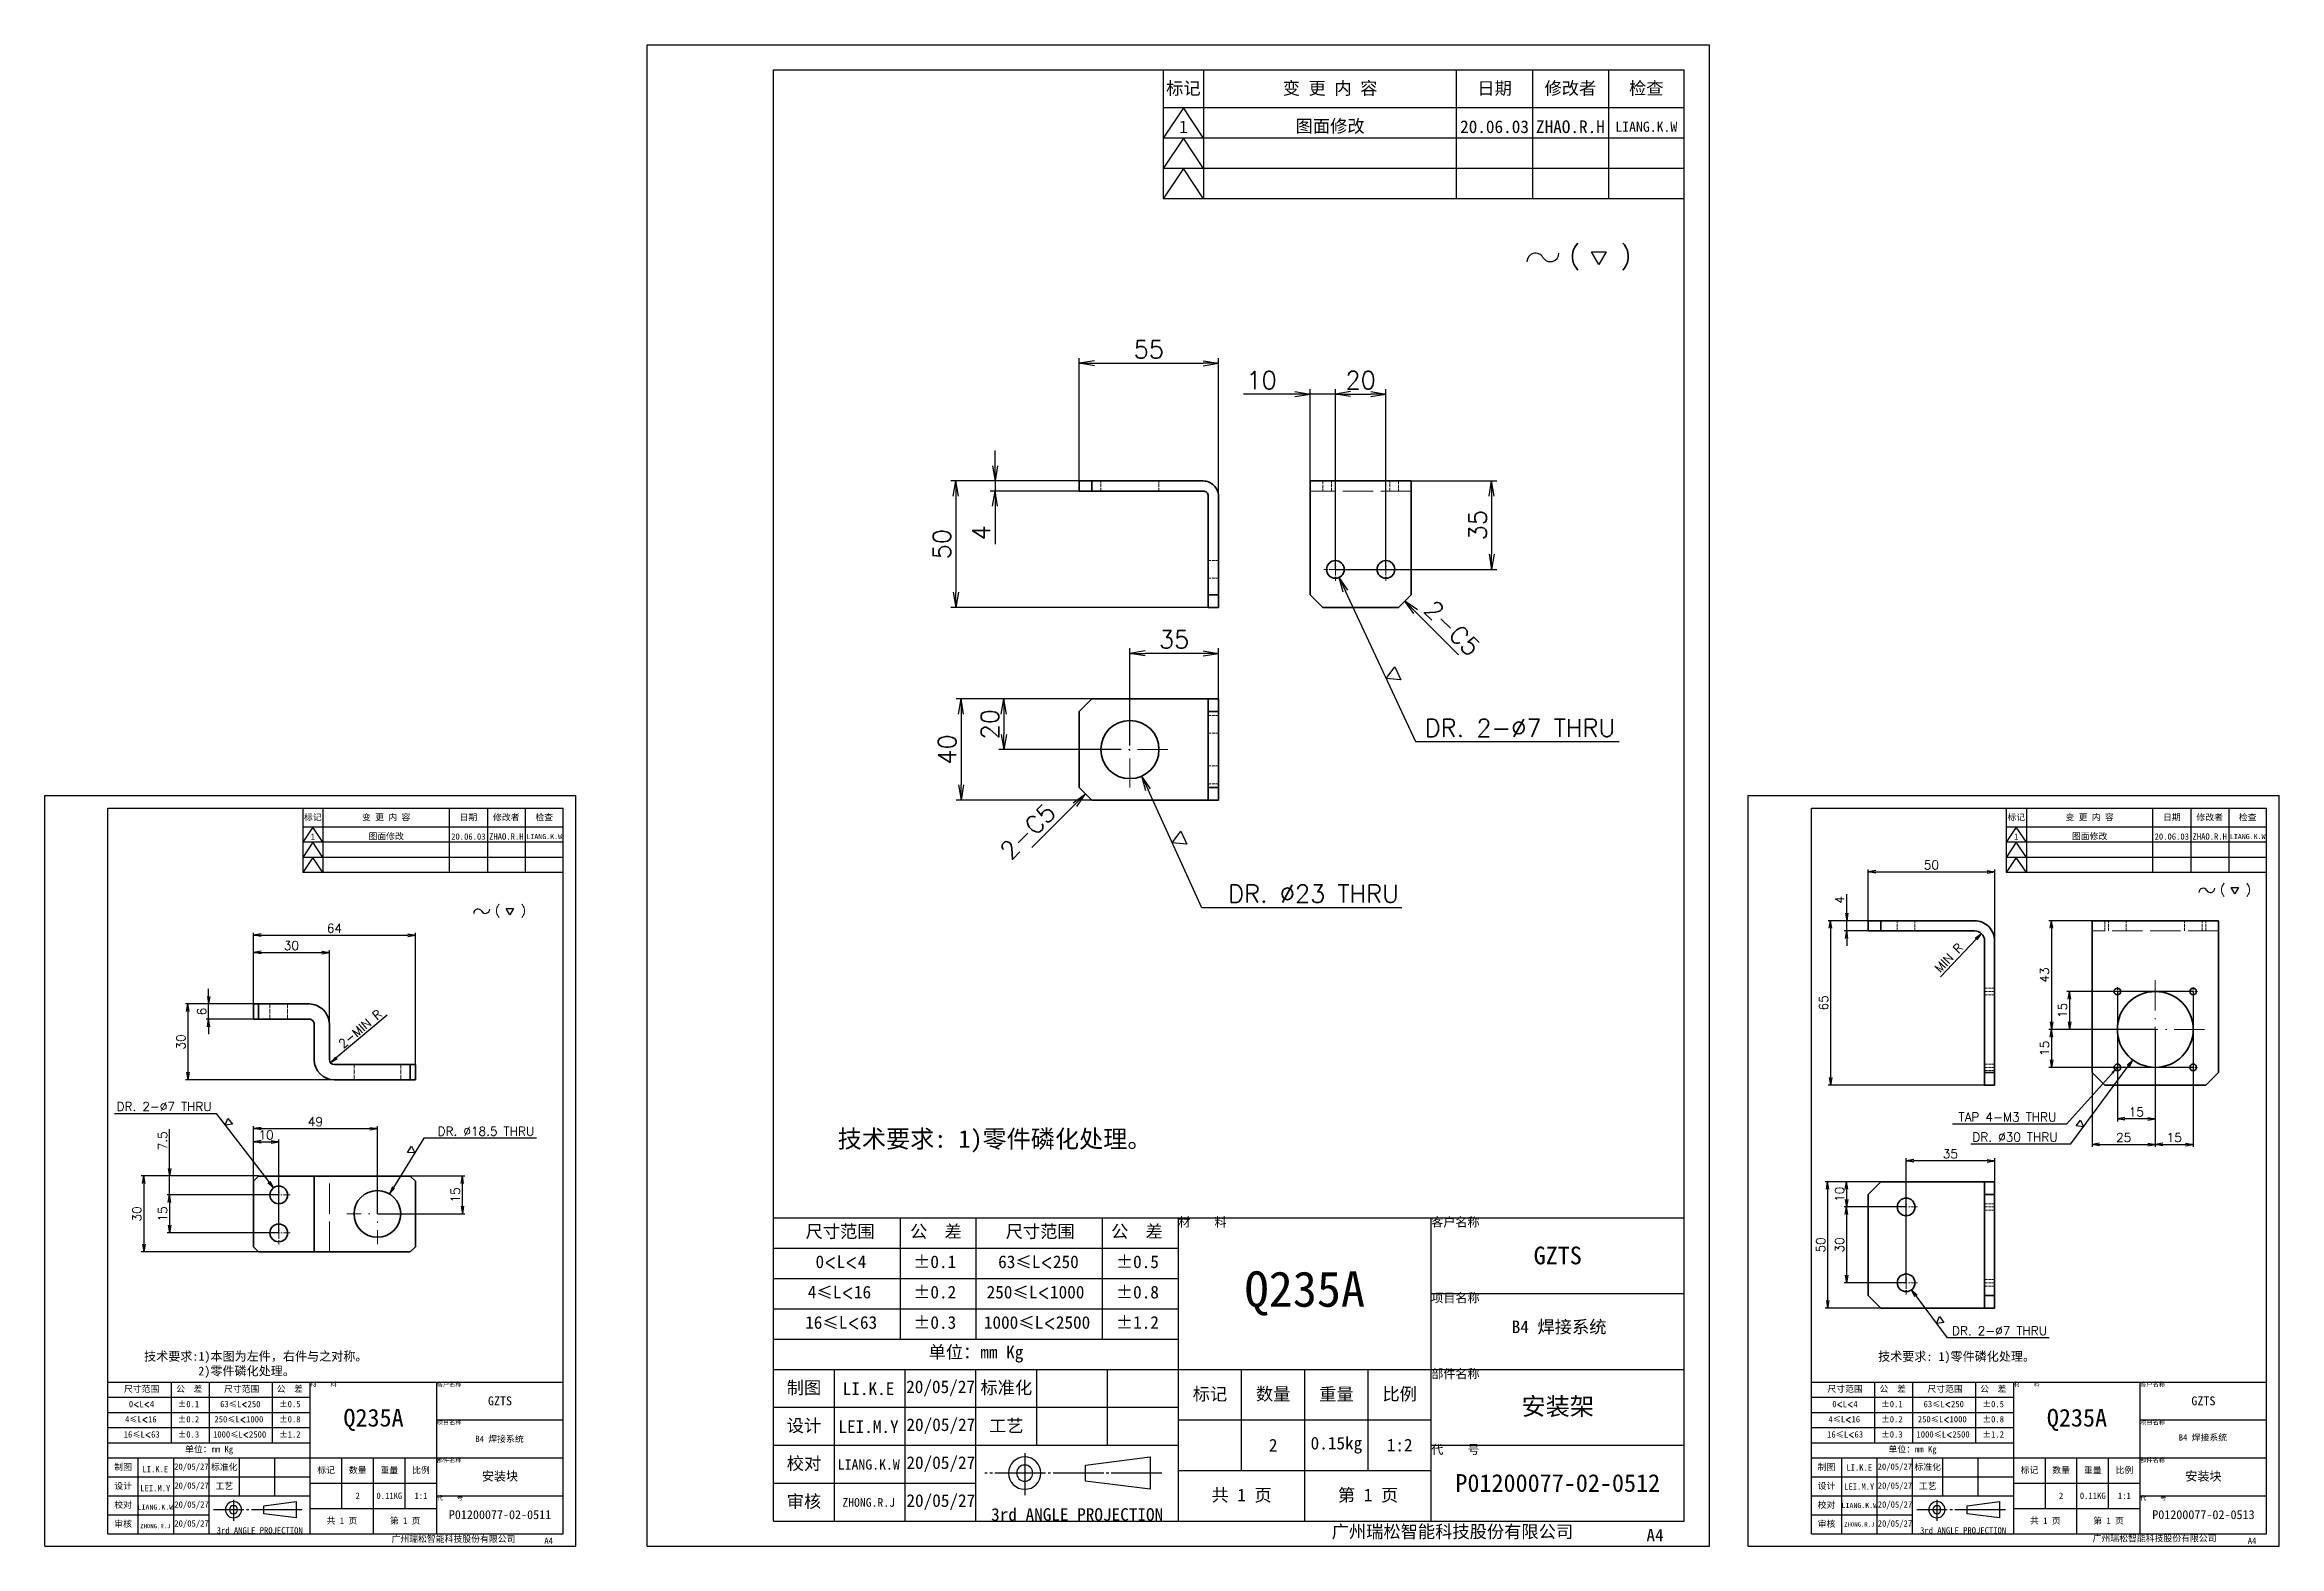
# Model space of a CAD drawing. Extents: x 0 to 18500, y -51 to 3802.
# Drawn here: x 15376 to 16259, y -5 to 589 of the extents above; entities that cross this region are included whole.
import ezdxf

# ---------------------------------------------------------------- set-up
doc = ezdxf.new("R2010")
doc.units = 0
doc.header["$MEASUREMENT"] = 0
for name, pattern in [('CENTER-HOKUTO', [23, 20, -1, 1, -1]), ('DASHDOT', [18.5, 12, -3, 0.5, -3]), ('DASHED', [15, 12, -3]), ('HIDDEN-HOKUTO', [3.8, 2.5, -1.3])]:
    doc.linetypes.add(name, pattern=pattern)
doc.layers.get('0').update_dxf_attribs({"linetype": 'CONTINUOUS'})
doc.layers.get('DEFPOINTS').update_dxf_attribs({"linetype": 'CONTINUOUS'})
for name, color, linetype in [('AM_7', 2, 'CENTER-HOKUTO'), ('AM_HID', 1, 'HIDDEN-HOKUTO'), ('TITLE_FRAME', 7, 'CONTINUOUS'), ('WORD_DIM', 253, 'CONTINUOUS')]:
    doc.layers.add(name, color=color, linetype=linetype)
doc.layers.add('SOLID LINE', color=7, linetype='CONTINUOUS', lineweight=30)
doc.styles.get("Standard").update_dxf_attribs({"font": 'romans.shx', "bigfont": 'bigfont.shx'})
doc.dimstyles.new('RS-1-1', dxfattribs={"dimtxt": 3.5, "dimasz": 3, "dimexe": 1, "dimexo": 0, "dimgap": 1, "dimtad": 3, "dimdec": 4, "dimdsep": 46, "dimtxsty": 'Standard', "dimblk1": 'OPEN', "dimblk2": 'OPEN', "dimsah": 1, "dimcen": 0, "dimclrd": 256, "dimclre": 256, "dimclrt": 3, "dimadec": 0, "dimazin": 0, "dimtfac": 1, "dimtdec": 4, "dimtmove": 0, "dimatfit": 3, "dimfxl": 0, "dimtolj": 1, "dimtzin": 0, "dimarcsym": 0})
doc.dimstyles.new('STANDARD1-2', dxfattribs={"dimscale": 2, "dimtxt": 3.5, "dimasz": 3, "dimexe": 1, "dimexo": 0, "dimgap": 1, "dimtad": 3, "dimdsep": 46, "dimtxsty": 'Standard', "dimblk1": 'OPEN', "dimblk2": 'OPEN', "dimsah": 1, "dimcen": 0, "dimclrd": 256, "dimclre": 256, "dimclrt": 3, "dimadec": 0, "dimazin": 0, "dimtfac": 1, "dimtmove": 0, "dimatfit": 3, "dimldrblk": 'OPEN', "dimfxl": 0, "dimtolj": 1, "dimtzin": 0, "dimarcsym": 0})

msp = doc.modelspace()

# ---------------------------------------------------------------- texts
at = {"layer": 'SOLID LINE', "ltscale": 0.5}
for s, insert, char_height, width, attachment_point in [('\\pt30;{\\fSimHei|b0|i0|c134|p2;\\C3;标记}', (15825.94475, 571.36842), 5, 16, 5), ('\\pt30;{\\fSimHei|b0|i0|c134|p2;\\C3;变 更 内 容}', (15883.94475, 571.36842), 5, 100, 5), ('\\pt30;{\\fSimHei|b0|i0|c134|p2;\\C3;日期}', (15948.94475, 571.36842), 5, 30, 5), ('\\pt30;{\\fSimHei|b0|i0|c134|p2;\\C3;修改者}', (15978.94475, 571.36842), 5, 30, 5), ('\\pt30;{\\fSimHei|b0|i0|c134|p2;\\C3;检查}', (16008.94475, 571.36842), 5, 30, 5), ('\\pt30;{\\fSimHei|b0|i0|c134|p2;\\C3;1}', (15825.94475, 556.36842), 5, 16, 5), ('\\pt30;{\\fSimHei|b0|i0|c134|p2;\\C3;图面修改}', (15883.94475, 556.36842), 5, 100, 5), ('\\pt30;{\\fSimHei|b0|i0|c134|p2;\\C3;20.06.03}', (15948.94475, 556.36842), 5, 30, 5), ('\\pt30;{\\fSimHei|b0|i0|c134|p2;\\C3;ZHAO.R.H}', (15978.94475, 556.36842), 5, 30, 5), ('\\pt24;{\\fSimHei|b0|i0|c134|p2;\\C3;LIANG.K.W}', (16008.94475, 556.36842), 4, 30, 5), ('\\pt15;{\\fSimHei|b0|i0|c134|p2;\\C3;标记}', (15481.76347, 283.11842), 2.5, 8, 5), ('\\pt15;{\\fSimHei|b0|i0|c134|p2;\\C3;变 更 内 容}', (15510.76347, 283.11842), 2.5, 50, 5), ('\\pt15;{\\fSimHei|b0|i0|c134|p2;\\C3;日期}', (15543.26347, 283.11842), 2.5, 15, 5), ('\\pt15;{\\fSimHei|b0|i0|c134|p2;\\C3;修改者}', (15558.26347, 283.11842), 2.5, 15, 5), ('\\pt15;{\\fSimHei|b0|i0|c134|p2;\\C3;检查}', (15573.26347, 283.11842), 2.5, 15, 5), ('\\pt15;{\\fSimHei|b0|i0|c134|p2;\\C3;标记}', (16155.20861, 283.11842), 2.5, 8, 5), ('\\pt15;{\\fSimHei|b0|i0|c134|p2;\\C3;变 更 内 容}', (16184.20861, 283.11842), 2.5, 50, 5), ('\\pt15;{\\fSimHei|b0|i0|c134|p2;\\C3;日期}', (16216.70861, 283.11842), 2.5, 15, 5), ('\\pt15;{\\fSimHei|b0|i0|c134|p2;\\C3;修改者}', (16231.70861, 283.11842), 2.5, 15, 5), ('\\pt15;{\\fSimHei|b0|i0|c134|p2;\\C3;检查}', (16246.70861, 283.11842), 2.5, 15, 5), ('\\pt15;{\\fSimHei|b0|i0|c134|p2;\\C3;1}', (15481.76347, 275.61842), 2.5, 8, 5), ('\\pt15;{\\fSimHei|b0|i0|c134|p2;\\C3;图面修改}', (15510.76347, 275.61842), 2.5, 50, 5), ('\\pt15;{\\fSimHei|b0|i0|c134|p2;\\C3;20.06.03}', (15543.26347, 275.61842), 2.5, 15, 5), ('\\pt15;{\\fSimHei|b0|i0|c134|p2;\\C3;ZHAO.R.H}', (15558.26347, 275.61842), 2.5, 15, 5), ('\\pt12;{\\fSimHei|b0|i0|c134|p2;\\C3;LIANG.K.W}', (15573.26347, 275.61842), 2, 15, 5), ('\\pt15;{\\fSimHei|b0|i0|c134|p2;\\C3;1}', (16155.20861, 275.61842), 2.5, 8, 5), ('\\pt15;{\\fSimHei|b0|i0|c134|p2;\\C3;图面修改}', (16184.20861, 275.61842), 2.5, 50, 5), ('\\pt15;{\\fSimHei|b0|i0|c134|p2;\\C3;20.06.03}', (16216.70861, 275.61842), 2.5, 15, 5), ('\\pt15;{\\fSimHei|b0|i0|c134|p2;\\C3;ZHAO.R.H}', (16231.70861, 275.61842), 2.5, 15, 5), ('\\pt12;{\\fSimHei|b0|i0|c134|p2;\\C3;LIANG.K.W}', (16246.70861, 275.61842), 2, 15, 5), ('\\pt84;{\\fSimHei|b0|i0|c134|p2;\\C3;技术要求: 1)零件磷化处理。}', (15689.27208, 159.54456), 7, 220.4820779, 1), ('{\\fSimHei|b0|i0|c134|p2;\\C3;材    料}', (15823.94475, 124.86842), 3.5, 100, 1), ('\\pt21;{\\fSimHei|b0|i0|c134|p2;\\C3;客户名称}', (15923.94475, 124.86842), 3.5, 100, 1), ('\\pt30;{\\fSimHei|b0|i0|c134|p2;\\C3;尺寸范围}', (15676.58468, 121.9263), 5, 90.6030377, 1), ('\\pt30;{\\fSimHei|b0|i0|c134|p2;\\C3;公  差}', (15717.89216, 121.9263), 5, 90.6030377, 1), ('\\pt30;{\\fSimHei|b0|i0|c134|p2;\\C3;尺寸范围}', (15755.67958, 121.9263), 5, 90.6030377, 1), ('\\pt30;{\\fSimHei|b0|i0|c134|p2;\\C3;公  差}', (15797.35688, 121.9263), 5, 90.6030377, 1), ('\\pt30;{\\fSimHei|b0|i0|c134|p2;\\C3;0\\Fromans,bigfont|c134;\\H0.9583x;<\\fSimHei|b0|i0|c134|p2;\\H1.044x;L\\Fromans,bigfont|c134;\\H0.9583x;<\\fSimHei|b0|i0|c134|p2;\\H1.044x;4}', (15680.50582, 109.9263), 5, 90.6030377, 1), ('\\pt30;{\\fSimHei|b0|i0|c134|p2;\\C3;%%P0.1}', (15719.10944, 109.9263), 5, 90.6030377, 1), ('\\pt30;{\\fSimHei|b0|i0|c134|p2;\\C3;63\\H0.9583x;≤\\H1.044x;L\\Fromans,bigfont|c134;\\H0.9579x;<\\fSimHei|b0|i0|c134|p2;\\H1.044x;250}', (15752.71212, 109.9263), 5, 90.6030377, 1), ('\\pt30;{\\fSimHei|b0|i0|c134|p2;\\C3;%%P0.5}', (15799.25009, 109.9263), 5, 90.6030377, 1), ('{\\fSimHei|b0|i0|c134|p2;\\C3;GZTS}', (15973.94475, 109.86842), 7, 100, 5), ('\\pt30;{\\fSimHei|b0|i0|c134|p2;\\C3;4\\H0.9583x;≤\\H1.043x;L\\Fromans,bigfont|c134;\\H0.9588x;<\\fSimHei|b0|i0|c134|p2;\\H1.043x;16}', (15677.43778, 97.9263), 5, 90.6030377, 1), ('\\pt30;{\\fSimHei|b0|i0|c134|p2;\\C3;%%P0.2}', (15719.10944, 97.9263), 5, 90.6030377, 1), ('\\pt30;{\\fSimHei|b0|i0|c134|p2;\\C3;250\\H0.9583x;≤\\H1.044x;L\\Fromans,bigfont|c134;\\H0.9579x;<\\fSimHei|b0|i0|c134|p2;\\H1.044x;1000}', (15748.14684, 97.9263), 5, 90.6030377, 1), ('\\pt30;{\\fSimHei|b0|i0|c134|p2;\\C3;%%P0.8}', (15799.25009, 97.9263), 5, 90.6030377, 1), ('\\pt84;{\\fSimHei|b0|i0|c134|p2;\\C3;Q235A}', (15873.94475, 94.86842), 14, 100, 5), ('\\pt21;{\\fSimHei|b0|i0|c134|p2;\\C3;项目名称}', (15923.94475, 94.86842), 3.5, 100, 1), ('\\pt30;{\\fSimHei|b0|i0|c134|p2;\\C3;16\\H0.9583x;≤\\H1.044x;L\\Fromans,bigfont|c134;\\H0.9579x;<\\fSimHei|b0|i0|c134|p2;\\H1.044x;63}', (15676.40769, 85.9263), 5, 90.6030377, 1), ('\\pt30;{\\fSimHei|b0|i0|c134|p2;\\C3;%%P0.3}', (15719.10944, 85.9263), 5, 90.6030377, 1), ('\\pt30;{\\fSimHei|b0|i0|c134|p2;\\C3;%%P1.2}', (15799.25009, 85.9263), 5, 90.6030377, 1), ('{\\fSimHei|b0|i0|c134|p2;\\C3;B4 焊接系统\\P }', (15974.47203, 77.23458), 5, 100, 5), ('\\pt21;{\\fSimHei|b0|i0|c134|p2;\\C3;技术要求:1)本图为左件，右件与之对称。\\P\\pt84;         2)零件磷化处理。}', (15415.06557, 71.79389), 3.5, 110.241039, 1), ('\\pt30;{\\fSimHei|b0|i0|c134|p2;\\C3;单位：mm Kg}', (15743.94475, 70.86842), 5, 160, 5), ('\\pt42;{\\fSimHei|b0|i0|c134|p2;\\C3;技术要求: 1)零件磷化处理。}', (16100.60885, 71.72284), 3.5, 110.241039, 1), ('\\pt21;{\\fSimHei|b0|i0|c134|p2;\\C3;部件名称}', (15923.94475, 64.86842), 3.5, 100, 1), ('\\pt15;{\\fSimHei|b0|i0|c134|p2;\\C3;尺寸范围}', (15407.08344, 58.39736), 2.5, 45.3015188, 1), ('\\pt15;{\\fSimHei|b0|i0|c134|p2;\\C3;公  差}', (15427.73718, 58.39736), 2.5, 45.3015188, 1), ('\\pt15;{\\fSimHei|b0|i0|c134|p2;\\C3;尺寸范围}', (15446.63089, 58.39736), 2.5, 45.3015188, 1), ('\\pt15;{\\fSimHei|b0|i0|c134|p2;\\C3;公  差}', (15467.46954, 58.39736), 2.5, 45.3015188, 1), ('{\\fSimHei|b0|i0|c134|p2;\\C3;材    料}', (15480.76347, 59.86842), 1.75, 50, 1), ('\\pt10.5;{\\fSimHei|b0|i0|c134|p2;\\C3;客户名称}', (15530.76347, 59.86842), 1.75, 50, 1), ('{\\fSimHei|b0|i0|c134|p2;\\C3;GZTS}', (15555.76347, 52.36842), 3.5, 50, 5), ('\\pt30;{\\fSimHei|b0|i0|c134|p2;\\C3;制图}', (15675.94475, 57.36842), 5, 24, 5), ('{\\fSimHei|b0|i0|c134|p2;\\C3;LI.K.E}', (15701.46368, 57.17085), 5, 28, 5), ('\\pt30;{\\fSimHei|b0|i0|c134|p2;\\C3;20/05/27}', (15729.94475, 57.36842), 5, 28, 5), ('\\pt30;{\\fSimHei|b0|i0|c134|p2;\\C3;标准化}', (15755.94475, 57.36842), 5, 24, 5), ('\\pt30;{\\fSimHei|b0|i0|c134|p2;\\C3;标记}', (15836.44475, 54.86842), 5, 25, 5), ('\\pt30;{\\fSimHei|b0|i0|c134|p2;\\C3;数量}', (15861.44475, 54.86842), 5, 25, 5), ('\\pt30;{\\fSimHei|b0|i0|c134|p2;\\C3;重量}', (15886.44475, 54.86842), 5, 25, 5), ('\\pt30;{\\fSimHei|b0|i0|c134|p2;\\C3;比例}', (15911.44475, 54.86842), 5, 25, 5), ('{\\fSimHei|b0|i0|c134|p2;\\C3;安装架}', (15973.94475, 49.86842), 7, 100, 5), ('\\pt15;{\\fSimHei|b0|i0|c134|p2;\\C3;尺寸范围}', (16080.52857, 58.39736), 2.5, 45.3015188, 1), ('\\pt15;{\\fSimHei|b0|i0|c134|p2;\\C3;公  差}', (16101.18231, 58.39736), 2.5, 45.3015188, 1), ('\\pt15;{\\fSimHei|b0|i0|c134|p2;\\C3;尺寸范围}', (16120.07602, 58.39736), 2.5, 45.3015188, 1), ('\\pt15;{\\fSimHei|b0|i0|c134|p2;\\C3;公  差}', (16140.91467, 58.39736), 2.5, 45.3015188, 1), ('{\\fSimHei|b0|i0|c134|p2;\\C3;材    料}', (16154.20861, 59.86842), 1.75, 50, 1), ('\\pt10.5;{\\fSimHei|b0|i0|c134|p2;\\C3;客户名称}', (16204.20861, 59.86842), 1.75, 50, 1), ('{\\fSimHei|b0|i0|c134|p2;\\C3;GZTS}', (16229.20861, 52.36842), 3.5, 50, 5), ('\\pt15;{\\fSimHei|b0|i0|c134|p2;\\C3;4\\H0.9583x;≤\\H1.043x;L\\Fromans,bigfont|c134;\\H0.9588x;<\\fSimHei|b0|i0|c134|p2;\\H1.043x;16}', (15407.50999, 46.39736), 2.5, 45.3015188, 1), ('\\pt15;{\\fSimHei|b0|i0|c134|p2;\\C3;0\\Fromans,bigfont|c134;\\H0.9583x;<\\fSimHei|b0|i0|c134|p2;\\H1.044x;L\\Fromans,bigfont|c134;\\H0.9583x;<\\fSimHei|b0|i0|c134|p2;\\H1.044x;4}', (15409.04401, 52.39736), 2.5, 45.3015188, 1), ('\\pt15;{\\fSimHei|b0|i0|c134|p2;\\C3;%%P0.1}', (15428.34582, 52.39736), 2.5, 45.3015188, 1), ('\\pt15;{\\fSimHei|b0|i0|c134|p2;\\C3;%%P0.2}', (15428.34582, 46.39736), 2.5, 45.3015188, 1), ('\\pt15;{\\fSimHei|b0|i0|c134|p2;\\C3;250\\H0.9583x;≤\\H1.044x;L\\Fromans,bigfont|c134;\\H0.9579x;<\\fSimHei|b0|i0|c134|p2;\\H1.044x;1000}', (15442.86452, 46.39736), 2.5, 45.3015188, 1), ('\\pt15;{\\fSimHei|b0|i0|c134|p2;\\C3;63\\H0.9583x;≤\\H1.044x;L\\Fromans,bigfont|c134;\\H0.9579x;<\\fSimHei|b0|i0|c134|p2;\\H1.044x;250}', (15445.14716, 52.39736), 2.5, 45.3015188, 1), ('\\pt15;{\\fSimHei|b0|i0|c134|p2;\\C3;%%P0.5}', (15468.41614, 52.39736), 2.5, 45.3015188, 1), ('\\pt15;{\\fSimHei|b0|i0|c134|p2;\\C3;%%P0.8}', (15468.41614, 46.39736), 2.5, 45.3015188, 1), ('\\pt42;{\\fSimHei|b0|i0|c134|p2;\\C3;Q235A}', (15505.76347, 44.86842), 7, 50, 5), ('\\pt10.5;{\\fSimHei|b0|i0|c134|p2;\\C3;项目名称}', (15530.76347, 44.86842), 1.75, 50, 1), ('\\pt30;{\\fSimHei|b0|i0|c134|p2;\\C3;设计}', (15675.94475, 42.36842), 5, 24, 5), ('{\\fSimHei|b0|i0|c134|p2;\\C3;LEI.M.Y}', (15701.46368, 42.17085), 5, 28, 5), ('\\pt30;{\\fSimHei|b0|i0|c134|p2;\\C3;20/05/27}', (15730.04603, 42.36842), 5, 27.7974572, 5), ('\\pt30;{\\fSimHei|b0|i0|c134|p2;\\C3;工艺}', (15755.94475, 42.36842), 5, 24, 5), ('\\pt15;{\\fSimHei|b0|i0|c134|p2;\\C3;4\\H0.9583x;≤\\H1.043x;L\\Fromans,bigfont|c134;\\H0.9588x;<\\fSimHei|b0|i0|c134|p2;\\H1.043x;16}', (16080.95512, 46.39736), 2.5, 45.3015188, 1), ('\\pt15;{\\fSimHei|b0|i0|c134|p2;\\C3;0\\Fromans,bigfont|c134;\\H0.9583x;<\\fSimHei|b0|i0|c134|p2;\\H1.044x;L\\Fromans,bigfont|c134;\\H0.9583x;<\\fSimHei|b0|i0|c134|p2;\\H1.044x;4}', (16082.48914, 52.39736), 2.5, 45.3015188, 1), ('\\pt15;{\\fSimHei|b0|i0|c134|p2;\\C3;%%P0.1}', (16101.79095, 52.39736), 2.5, 45.3015188, 1), ('\\pt15;{\\fSimHei|b0|i0|c134|p2;\\C3;%%P0.2}', (16101.79095, 46.39736), 2.5, 45.3015188, 1), ('\\pt15;{\\fSimHei|b0|i0|c134|p2;\\C3;250\\H0.9583x;≤\\H1.044x;L\\Fromans,bigfont|c134;\\H0.9579x;<\\fSimHei|b0|i0|c134|p2;\\H1.044x;1000}', (16116.30965, 46.39736), 2.5, 45.3015188, 1), ('\\pt15;{\\fSimHei|b0|i0|c134|p2;\\C3;63\\H0.9583x;≤\\H1.044x;L\\Fromans,bigfont|c134;\\H0.9579x;<\\fSimHei|b0|i0|c134|p2;\\H1.044x;250}', (16118.59229, 52.39736), 2.5, 45.3015188, 1), ('\\pt15;{\\fSimHei|b0|i0|c134|p2;\\C3;%%P0.5}', (16141.86128, 52.39736), 2.5, 45.3015188, 1), ('\\pt15;{\\fSimHei|b0|i0|c134|p2;\\C3;%%P0.8}', (16141.86128, 46.39736), 2.5, 45.3015188, 1), ('\\pt42;{\\fSimHei|b0|i0|c134|p2;\\C3;Q235A}', (16179.20861, 44.86842), 7, 50, 5), ('\\pt10.5;{\\fSimHei|b0|i0|c134|p2;\\C3;项目名称}', (16204.20861, 44.86842), 1.75, 50, 1), ('\\pt15;{\\fSimHei|b0|i0|c134|p2;\\C3;16\\H0.9583x;≤\\H1.044x;L\\Fromans,bigfont|c134;\\H0.9579x;<\\fSimHei|b0|i0|c134|p2;\\H1.044x;63}', (15406.99494, 40.39736), 2.5, 45.3015188, 1), ('\\pt15;{\\fSimHei|b0|i0|c134|p2;\\C3;%%P0.3}', (15428.34582, 40.39736), 2.5, 45.3015188, 1), ('\\pt15;{\\fSimHei|b0|i0|c134|p2;\\C3;%%P1.2}', (15468.41614, 40.39736), 2.5, 45.3015188, 1), ('{\\fSimHei|b0|i0|c134|p2;\\C3;B4 焊接系统\\P }', (15555.57627, 35.12509), 2.5, 50, 5), ('\\pt30;{\\fSimHei|b0|i0|c134|p2;\\C3;2}', (15861.44475, 34.86842), 5, 25, 5), ('\\pt30;{\\fSimHei|b0|i0|c134|p2;\\C3;0.15kg}', (15886.44475, 34.86842), 5, 25, 5), ('\\pt30;{\\fSimHei|b0|i0|c134|p2;\\C3;1:2}', (15911.44475, 34.86842), 5, 25, 5), ('\\pt15;{\\fSimHei|b0|i0|c134|p2;\\C3;16\\H0.9583x;≤\\H1.044x;L\\Fromans,bigfont|c134;\\H0.9579x;<\\fSimHei|b0|i0|c134|p2;\\H1.044x;63}', (16080.44008, 40.39736), 2.5, 45.3015188, 1), ('\\pt15;{\\fSimHei|b0|i0|c134|p2;\\C3;%%P0.3}', (16101.79095, 40.39736), 2.5, 45.3015188, 1), ('\\pt15;{\\fSimHei|b0|i0|c134|p2;\\C3;%%P1.2}', (16141.86128, 40.39736), 2.5, 45.3015188, 1), ('{\\fSimHei|b0|i0|c134|p2;\\C3;B4 焊接系统\\P }', (16229.00138, 35.71263), 2.5, 50, 5), ('\\pt15;{\\fSimHei|b0|i0|c134|p2;\\C3;制图}', (15406.76347, 26.11842), 2.5, 12, 5), ('{\\fSimHei|b0|i0|c134|p2;\\C3;LI.K.E}', (15419.47582, 25.36901), 2.5, 14, 5), ('\\pt15;{\\fSimHei|b0|i0|c134|p2;\\C3;20/05/27}', (15433.76347, 26.11842), 2.5, 14, 5), ('\\pt15;{\\fSimHei|b0|i0|c134|p2;\\C3;单位：mm Kg}', (15440.76347, 32.86842), 2.5, 80, 5), ('\\pt15;{\\fSimHei|b0|i0|c134|p2;\\C3;标准化}', (15446.76347, 26.11842), 2.5, 12, 5), ('\\pt15;{\\fSimHei|b0|i0|c134|p2;\\C3;标记}', (15487.01347, 24.86842), 2.5, 12.5, 5), ('\\pt15;{\\fSimHei|b0|i0|c134|p2;\\C3;数量}', (15499.51347, 24.86842), 2.5, 12.5, 5), ('\\pt15;{\\fSimHei|b0|i0|c134|p2;\\C3;重量}', (15512.01347, 24.86842), 2.5, 12.5, 5), ('\\pt15;{\\fSimHei|b0|i0|c134|p2;\\C3;比例}', (15524.51347, 24.86842), 2.5, 12.5, 5), ('\\pt10.5;{\\fSimHei|b0|i0|c134|p2;\\C3;部件名称}', (15530.76347, 29.86842), 1.75, 50, 1), ('\\pt30;{\\fSimHei|b0|i0|c134|p2;\\C3;校对}', (15675.94475, 27.36842), 5, 24, 5), ('{\\fSimHei|b0|i0|c134|p2;\\C3;LIANG.K.W}', (15701.55556, 27.1933), 4, 22.4, 5), ('\\pt30;{\\fSimHei|b0|i0|c134|p2;\\C3;20/05/27}', (15730.04603, 27.36842), 5, 27.7974572, 5), ('\\pt21;{\\fSimHei|b0|i0|c134|p2;\\C3;代    号}', (15923.94475, 34.86842), 3.5, 100, 1), ('\\pt15;{\\fSimHei|b0|i0|c134|p2;\\C3;制图}', (16080.20861, 26.11842), 2.5, 12, 5), ('{\\fSimHei|b0|i0|c134|p2;\\C3;LI.K.E}', (16093.12947, 26.02905), 2.5, 14, 5), ('\\pt15;{\\fSimHei|b0|i0|c134|p2;\\C3;20/05/27}', (16107.20861, 26.11842), 2.5, 14, 5), ('\\pt15;{\\fSimHei|b0|i0|c134|p2;\\C3;单位：mm Kg}', (16114.20861, 32.86842), 2.5, 80, 5), ('\\pt15;{\\fSimHei|b0|i0|c134|p2;\\C3;标准化}', (16120.20861, 26.11842), 2.5, 12, 5), ('\\pt15;{\\fSimHei|b0|i0|c134|p2;\\C3;标记}', (16160.45861, 24.86842), 2.5, 12.5, 5), ('\\pt15;{\\fSimHei|b0|i0|c134|p2;\\C3;数量}', (16172.95861, 24.86842), 2.5, 12.5, 5), ('\\pt15;{\\fSimHei|b0|i0|c134|p2;\\C3;重量}', (16185.45861, 24.86842), 2.5, 12.5, 5), ('\\pt15;{\\fSimHei|b0|i0|c134|p2;\\C3;比例}', (16197.95861, 24.86842), 2.5, 12.5, 5), ('\\pt10.5;{\\fSimHei|b0|i0|c134|p2;\\C3;部件名称}', (16204.20861, 29.86842), 1.75, 50, 1), ('\\pt15;{\\fSimHei|b0|i0|c134|p2;\\C3;设计}', (15406.76347, 18.61842), 2.5, 12, 5), ('{\\fSimHei|b0|i0|c134|p2;\\C3;LEI.M.Y}', (15419.47582, 17.86901), 2.5, 14, 5), ('\\pt15;{\\fSimHei|b0|i0|c134|p2;\\C3;20/05/27}', (15433.81411, 18.61842), 2.5, 13.8987286, 5), ('\\pt15;{\\fSimHei|b0|i0|c134|p2;\\C3;工艺}', (15446.76347, 18.61842), 2.5, 12, 5), ('{\\fSimHei|b0|i0|c134|p2;\\C3;安装块}', (15555.76347, 22.36842), 3.5, 50, 5), ('\\pt30;{\\fSimHei|b0|i0|c134|p2;\\C3;共 1 页}', (15848.94475, 14.86842), 5, 50, 5), ('\\pt30;{\\fSimHei|b0|i0|c134|p2;\\C3;第 1 页}', (15898.94475, 14.86842), 5, 50, 5), ('{\\fSimHei|b0|i0|c134|p2;\\C3;P01200077-02-0512}', (15973.94475, 19.86842), 7, 100, 5), ('\\pt15;{\\fSimHei|b0|i0|c134|p2;\\C3;设计}', (16080.20861, 18.61842), 2.5, 12, 5), ('{\\fSimHei|b0|i0|c134|p2;\\C3;LEI.M.Y}', (16093.12947, 18.52905), 2.5, 14, 5), ('\\pt15;{\\fSimHei|b0|i0|c134|p2;\\C3;20/05/27}', (16107.25924, 18.61842), 2.5, 13.8987286, 5), ('\\pt15;{\\fSimHei|b0|i0|c134|p2;\\C3;工艺}', (16120.20861, 18.61842), 2.5, 12, 5), ('{\\fSimHei|b0|i0|c134|p2;\\C3;安装块}', (16229.20861, 22.36842), 3.5, 50, 5), ('\\pt15;{\\fSimHei|b0|i0|c134|p2;\\C3;校对}', (15406.76347, 11.11842), 2.5, 12, 5), ('{\\fSimHei|b0|i0|c134|p2;\\C3;LIANG.K.W}', (15419.52176, 10.38023), 2, 11.2, 5), ('\\pt15;{\\fSimHei|b0|i0|c134|p2;\\C3;20/05/27}', (15433.81411, 11.11842), 2.5, 13.8987286, 5), ('\\pt15;{\\fSimHei|b0|i0|c134|p2;\\C3;2}', (15499.51347, 14.86842), 2.5, 12.5, 5), ('\\pt15;{\\fSimHei|b0|i0|c134|p2;\\C3;0.11KG}', (15512.01347, 14.86842), 2.5, 12.5, 5), ('\\pt15;{\\fSimHei|b0|i0|c134|p2;\\C3;1:1}', (15524.51347, 14.86842), 2.5, 12.5, 5), ('\\pt10.5;{\\fSimHei|b0|i0|c134|p2;\\C3;代    号}', (15530.76347, 14.86842), 1.75, 50, 1), ('{\\fSimHei|b0|i0|c134|p2;\\C3;P01200077-02-0511}', (15555.76347, 7.36842), 3.5, 50, 5), ('\\pt30;{\\fSimHei|b0|i0|c134|p2;\\C3;审核}', (15675.94475, 12.36842), 5, 24, 5), ('{\\fSimHei|b0|i0|c134|p2;\\C3;ZHONG.R.J}', (15701.50941, 12.19399), 3.4, 19.04, 5), ('\\pt30;{\\fSimHei|b0|i0|c134|p2;\\C3;20/05/27}', (15730.04603, 12.36842), 5, 27.7974572, 5), ('{\\fSimHei|b0|i0|c134|p2;\\C3;3rd ANGLE PROJECTION}', (15783.94475, 4.86842), 5, 80, 8), ('\\pt15;{\\fSimHei|b0|i0|c134|p2;\\C3;校对}', (16080.20861, 11.11842), 2.5, 12, 5), ('{\\fSimHei|b0|i0|c134|p2;\\C3;LIANG.K.W}', (16093.17541, 11.04027), 2, 11.2, 5), ('\\pt15;{\\fSimHei|b0|i0|c134|p2;\\C3;20/05/27}', (16107.25924, 11.11842), 2.5, 13.8987286, 5), ('\\pt15;{\\fSimHei|b0|i0|c134|p2;\\C3;2}', (16172.95861, 14.86842), 2.5, 12.5, 5), ('\\pt15;{\\fSimHei|b0|i0|c134|p2;\\C3;0.11KG}', (16185.45861, 14.86842), 2.5, 12.5, 5), ('\\pt15;{\\fSimHei|b0|i0|c134|p2;\\C3;1:1}', (16197.95861, 14.86842), 2.5, 12.5, 5), ('\\pt10.5;{\\fSimHei|b0|i0|c134|p2;\\C3;代    号}', (16204.20861, 14.86842), 1.75, 50, 1), ('{\\fSimHei|b0|i0|c134|p2;\\C3;P01200077-02-0513}', (16229.20861, 7.36842), 3.5, 50, 5), ('\\pt15;{\\fSimHei|b0|i0|c134|p2;\\C3;审核}', (15406.76347, 3.61842), 2.5, 12, 5), ('{\\fSimHei|b0|i0|c134|p2;\\C3;ZHONG.R.J}', (15419.49868, 2.88058), 1.7, 9.52, 5), ('\\pt15;{\\fSimHei|b0|i0|c134|p2;\\C3;20/05/27}', (15433.81411, 3.61842), 2.5, 13.8987286, 5), ('{\\fSimHei|b0|i0|c134|p2;\\C3;3rd ANGLE PROJECTION}', (15460.76347, -0.13158), 2.5, 40, 8), ('\\pt15;{\\fSimHei|b0|i0|c134|p2;\\C3;共 1 页}', (15493.26347, 4.86842), 2.5, 25, 5), ('\\pt15;{\\fSimHei|b0|i0|c134|p2;\\C3;第 1 页}', (15518.26347, 4.86842), 2.5, 25, 5), ('\\pt15;{\\fSimHei|b0|i0|c134|p2;\\C3;审核}', (16080.20861, 3.61842), 2.5, 12, 5), ('{\\fSimHei|b0|i0|c134|p2;\\C3;ZHONG.R.J}', (16093.15234, 3.54062), 1.7, 9.52, 5), ('\\pt15;{\\fSimHei|b0|i0|c134|p2;\\C3;20/05/27}', (16107.25924, 3.61842), 2.5, 13.8987286, 5), ('{\\fSimHei|b0|i0|c134|p2;\\C3;3rd ANGLE PROJECTION}', (16134.20861, -0.13158), 2.5, 40, 8), ('\\pt15;{\\fSimHei|b0|i0|c134|p2;\\C3;共 1 页}', (16166.70861, 4.86842), 2.5, 25, 5), ('\\pt15;{\\fSimHei|b0|i0|c134|p2;\\C3;第 1 页}', (16191.70861, 4.86842), 2.5, 25, 5)]:
    msp.add_mtext(s, dxfattribs=dict(at, insert=insert, char_height=char_height, width=width, attachment_point=attachment_point))
at = {"layer": 'SOLID LINE', "ltscale": 0.5, "attachment_point": 1, "line_spacing_factor": 0.72}
for s, insert, char_height, width in [('\\pt30;{\\fSimHei|b0|i0|c134|p2;\\C3;1000\\H0.9583x;≤\\H1.044x;L\\Fromans,bigfont|c134;\\H0.9579x;<\\fSimHei|b0|i0|c134|p2;\\H1.044x;2500}', (15747.04944, 85.9263), 5, 90.6030377), ('\\pt15;{\\fSimHei|b0|i0|c134|p2;\\C3;1000\\H0.9583x;≤\\H1.044x;L\\Fromans,bigfont|c134;\\H0.9579x;<\\fSimHei|b0|i0|c134|p2;\\H1.044x;2500}', (15442.31582, 40.39736), 2.5, 45.3015188), ('\\pt15;{\\fSimHei|b0|i0|c134|p2;\\C3;1000\\H0.9583x;≤\\H1.044x;L\\Fromans,bigfont|c134;\\H0.9579x;<\\fSimHei|b0|i0|c134|p2;\\H1.044x;2500}', (16115.76095, 40.39736), 2.5, 45.3015188)]:
    msp.add_mtext(s, dxfattribs=dict(at, insert=insert, char_height=char_height, width=width))
at = {"layer": 'WORD_DIM', "color": 3, "linetype": 'Continuous'}
for rotation, p in [(315, (15920.52874, 364.78613)), (45, (15757.68239, 265.93954))]:
    msp.add_text('2-C5', height=7, rotation=rotation, dxfattribs=at).set_placement(p)
at = {"layer": 'WORD_DIM', "color": 3, "linetype": 'Continuous', "insert": (16171.10352, 162.91636), "char_height": 3.5, "attachment_point": 9}
msp.add_mtext('TAP 4-M3 THRU', dxfattribs=at)
at = {"layer": 'WORD_DIM', "linetype": 'Continuous', "attachment_point": 1}
for s, insert, char_height, width in [('\\pt30;{\\fSimHei|b0|i0|c134|p2;\\C3;广州瑞松智能科技股份有限公司}', (15884.55734, 3.20112), 5, 133.6918479), ('\\pt42;{\\fSimHei|b0|i0|c134|p2;\\C3;A4}', (16008.99889, 1.78254), 5, 133.6918479), ('\\pt15;{\\fSimHei|b0|i0|c134|p2;\\C3;广州瑞松智能科技股份有限公司}', (15512.87063, -0.96523), 2.5, 66.8459239), ('\\pt21;{\\fSimHei|b0|i0|c134|p2;\\C3;A4}', (15573.29054, -1.67452), 2.5, 66.8459239), ('\\pt15;{\\fSimHei|b0|i0|c134|p2;\\C3;广州瑞松智能科技股份有限公司}', (16185.39341, -0.71224), 2.5, 66.8459239), ('\\pt21;{\\fSimHei|b0|i0|c134|p2;\\C3;A4}', (16246.73568, -1.67452), 2.5, 66.8459239)]:
    msp.add_mtext(s, dxfattribs=dict(at, insert=insert, char_height=char_height, width=width))

# ---------------------------------------------------------------- blocks, each defined once
blk = doc.blocks.new('shiage0')
at = {"layer": 'WORD_DIM', "color": 3, "linetype": 'Continuous'}
for centre, start, end in [((1.69, 0), 30, 180), ((4.61, 1.69), 210, 0)]:
    blk.add_arc(centre, 1.69, start, end, dxfattribs=at)
blk = doc.blocks.new('12')
at = {"layer": 'TITLE_FRAME', "color": 3, "linetype": 'Continuous'}
blk.add_lwpolyline([(20.46, 3.03), (19.01, 5.53), (21.9, 5.53)], close=True, dxfattribs=at)
blk.add_blockref('shiage0', (6.23, 3.56), dxfattribs=at)
blk.add_text('(   )', height=3.5, dxfattribs=at).set_placement((14.64, 3.08))
blk = doc.blocks.new('_OPEN')
at = {"color": 0}
for p, q in [((-1, 0.17), (0, 0)), ((-1, -0.17), (0, 0)), ((0, 0), (-1, 0))]:
    blk.add_line(p, q, dxfattribs=at)
blk = doc.blocks.new('*D1375')
at = {"layer": 'DEFPOINTS', "color": 0, "linetype": 'Continuous'}
for p in [(15460.3, 141.36), (15414.97, 111.36), (15460.3, 111.36)]:
    blk.add_point(p, dxfattribs=at)
at = {"layer": 'WORD_DIM', "linetype": 'Continuous', "lineweight": -2}
for p, q in [((15460.3, 141.36), (15413.97, 141.36)), ((15414.97, 138.36), (15414.97, 114.36)), ((15460.3, 111.36), (15413.97, 111.36))]:
    blk.add_line(p, q, dxfattribs=at)
at = {"layer": 'WORD_DIM', "linetype": 'Continuous', "lineweight": -2, "xscale": 3, "yscale": 3, "zscale": 3}
for p, rotation in [((15414.97, 141.36), 90), ((15414.97, 111.36), 270)]:
    blk.add_blockref('_OPEN', p, dxfattribs=dict(at, rotation=rotation))
at = {"layer": 'WORD_DIM', "color": 3, "linetype": 'Continuous', "insert": (15412.22, 126.36), "char_height": 3.5, "attachment_point": 5, "rotation": 90}
blk.add_mtext('\\A1;30', dxfattribs=at)
blk = doc.blocks.new('*D1376')
at = {"layer": 'DEFPOINTS', "color": 0, "linetype": 'Continuous'}
for p in [(15460.3, 141.36), (15425.13, 133.85), (15468.3, 133.85)]:
    blk.add_point(p, dxfattribs=at)
at = {"layer": 'WORD_DIM', "linetype": 'Continuous', "lineweight": -2}
for p, q in [((15425.13, 144.36), (15425.13, 159.94)), ((15460.3, 141.36), (15424.13, 141.36)), ((15425.13, 133.85), (15425.13, 141.36)), ((15468.3, 133.85), (15424.13, 133.85)), ((15425.13, 130.85), (15425.13, 127.85))]:
    blk.add_line(p, q, dxfattribs=at)
at = {"layer": 'WORD_DIM', "linetype": 'Continuous', "lineweight": -2, "xscale": 3, "yscale": 3, "zscale": 3}
for p, rotation in [((15425.13, 141.36), 270), ((15425.13, 133.85), 90)]:
    blk.add_blockref('_OPEN', p, dxfattribs=dict(at, rotation=rotation))
at = {"layer": 'WORD_DIM', "color": 3, "linetype": 'Continuous', "insert": (15422.38, 155.27), "char_height": 3.5, "attachment_point": 5, "rotation": 90}
blk.add_mtext('\\A1;7.5', dxfattribs=at)
blk = doc.blocks.new('*D1377')
at = {"layer": 'DEFPOINTS', "color": 0, "linetype": 'Continuous'}
for p in [(15520.3, 141.36), (15540.88, 141.36), (15507.3, 126.36)]:
    blk.add_point(p, dxfattribs=at)
at = {"layer": 'WORD_DIM', "linetype": 'Continuous', "lineweight": -2}
for p, q in [((15520.3, 141.36), (15541.88, 141.36)), ((15540.88, 129.36), (15540.88, 138.36)), ((15507.3, 126.36), (15541.88, 126.36))]:
    blk.add_line(p, q, dxfattribs=at)
at = {"layer": 'WORD_DIM', "linetype": 'Continuous', "lineweight": -2, "xscale": 3, "yscale": 3, "zscale": 3}
for p, rotation in [((15540.88, 141.36), 90), ((15540.88, 126.36), 270)]:
    blk.add_blockref('_OPEN', p, dxfattribs=dict(at, rotation=rotation))
at = {"layer": 'WORD_DIM', "color": 3, "linetype": 'Continuous', "insert": (15538.13, 133.86), "char_height": 3.5, "attachment_point": 5, "rotation": 90}
blk.add_mtext('\\A1;15', dxfattribs=at)
blk = doc.blocks.new('*D1378')
at = {"layer": 'DEFPOINTS', "color": 0, "linetype": 'Continuous'}
for p in [(15507.3, 160.09), (15458.3, 139.36), (15507.3, 126.36)]:
    blk.add_point(p, dxfattribs=at)
at = {"layer": 'WORD_DIM', "linetype": 'Continuous', "lineweight": -2}
for p, q in [((15458.3, 139.36), (15458.3, 161.09)), ((15461.3, 160.09), (15504.3, 160.09)), ((15507.3, 126.36), (15507.3, 161.09))]:
    blk.add_line(p, q, dxfattribs=at)
at = {"layer": 'WORD_DIM', "linetype": 'Continuous', "lineweight": -2, "xscale": 3, "yscale": 3, "zscale": 3, "rotation": 180}
blk.add_blockref('_OPEN', (15458.3, 160.09), dxfattribs=at)
at = {"layer": 'WORD_DIM', "linetype": 'Continuous', "lineweight": -2, "xscale": 3, "yscale": 3, "zscale": 3}
blk.add_blockref('_OPEN', (15507.3, 160.09), dxfattribs=at)
at = {"layer": 'WORD_DIM', "color": 3, "linetype": 'Continuous', "insert": (15482.8, 162.84), "char_height": 3.5, "attachment_point": 5}
blk.add_mtext('\\A1;49', dxfattribs=at)
blk = doc.blocks.new('*D1379')
at = {"layer": 'DEFPOINTS', "color": 0, "linetype": 'Continuous'}
for p in [(15468.3, 154.84), (15458.3, 139.36), (15468.3, 118.85)]:
    blk.add_point(p, dxfattribs=at)
at = {"layer": 'WORD_DIM', "linetype": 'Continuous', "lineweight": -2}
for p, q in [((15458.3, 139.36), (15458.3, 155.84)), ((15461.3, 154.84), (15465.3, 154.84)), ((15468.3, 118.85), (15468.3, 155.84))]:
    blk.add_line(p, q, dxfattribs=at)
at = {"layer": 'WORD_DIM', "linetype": 'Continuous', "lineweight": -2, "xscale": 3, "yscale": 3, "zscale": 3, "rotation": 180}
blk.add_blockref('_OPEN', (15458.3, 154.84), dxfattribs=at)
at = {"layer": 'WORD_DIM', "linetype": 'Continuous', "lineweight": -2, "xscale": 3, "yscale": 3, "zscale": 3}
blk.add_blockref('_OPEN', (15468.3, 154.84), dxfattribs=at)
at = {"layer": 'WORD_DIM', "color": 3, "linetype": 'Continuous', "insert": (15463.3, 157.59), "char_height": 3.5, "attachment_point": 5}
blk.add_mtext('\\A1;10', dxfattribs=at)
blk = doc.blocks.new('*D1380')
at = {"layer": 'DEFPOINTS', "color": 0, "linetype": 'Continuous'}
for p in [(15468.3, 133.85), (15425.13, 118.85), (15468.3, 118.85)]:
    blk.add_point(p, dxfattribs=at)
at = {"layer": 'WORD_DIM', "linetype": 'Continuous', "lineweight": -2}
for p, q in [((15468.3, 133.85), (15424.13, 133.85)), ((15425.13, 130.85), (15425.13, 121.85)), ((15468.3, 118.85), (15424.13, 118.85))]:
    blk.add_line(p, q, dxfattribs=at)
at = {"layer": 'WORD_DIM', "linetype": 'Continuous', "lineweight": -2, "xscale": 3, "yscale": 3, "zscale": 3}
for p, rotation in [((15425.13, 133.85), 90), ((15425.13, 118.85), 270)]:
    blk.add_blockref('_OPEN', p, dxfattribs=dict(at, rotation=rotation))
at = {"layer": 'WORD_DIM', "color": 3, "linetype": 'Continuous', "insert": (15422.38, 126.35), "char_height": 3.5, "attachment_point": 5, "rotation": 90}
blk.add_mtext('\\A1;15', dxfattribs=at)
blk = doc.blocks.new('*D1381')
at = {"layer": 'DEFPOINTS', "color": 0, "linetype": 'Continuous'}
for p in [(15458.3, 209.4), (15432.37, 179.4), (15490.3, 179.4)]:
    blk.add_point(p, dxfattribs=at)
at = {"layer": 'WORD_DIM', "linetype": 'Continuous', "lineweight": -2}
for p, q in [((15458.3, 209.4), (15431.37, 209.4)), ((15432.37, 206.4), (15432.37, 182.4)), ((15490.3, 179.4), (15431.37, 179.4))]:
    blk.add_line(p, q, dxfattribs=at)
at = {"layer": 'WORD_DIM', "linetype": 'Continuous', "lineweight": -2, "xscale": 3, "yscale": 3, "zscale": 3}
for p, rotation in [((15432.37, 209.4), 90), ((15432.37, 179.4), 270)]:
    blk.add_blockref('_OPEN', p, dxfattribs=dict(at, rotation=rotation))
at = {"layer": 'WORD_DIM', "color": 3, "linetype": 'Continuous', "insert": (15429.62, 194.4), "char_height": 3.5, "attachment_point": 5, "rotation": 90}
blk.add_mtext('\\A1;30', dxfattribs=at)
blk = doc.blocks.new('*D1382')
at = {"layer": 'DEFPOINTS', "color": 0, "linetype": 'Continuous'}
for p in [(15440.58, 209.4), (15458.3, 209.4), (15458.3, 203.4)]:
    blk.add_point(p, dxfattribs=at)
at = {"layer": 'WORD_DIM', "linetype": 'Continuous', "lineweight": -2}
for p, q in [((15440.58, 212.4), (15440.58, 215.4)), ((15458.3, 209.4), (15439.58, 209.4)), ((15458.3, 203.4), (15439.58, 203.4)), ((15440.58, 203.4), (15440.58, 209.4)), ((15440.58, 200.4), (15440.58, 197.4))]:
    blk.add_line(p, q, dxfattribs=at)
at = {"layer": 'WORD_DIM', "linetype": 'Continuous', "lineweight": -2, "xscale": 3, "yscale": 3, "zscale": 3}
for p, rotation in [((15440.58, 209.4), 270), ((15440.58, 203.4), 90)]:
    blk.add_blockref('_OPEN', p, dxfattribs=dict(at, rotation=rotation))
at = {"layer": 'WORD_DIM', "color": 3, "linetype": 'Continuous', "insert": (15437.83, 206.4), "char_height": 3.5, "attachment_point": 5, "rotation": 90}
blk.add_mtext('\\A1;6', dxfattribs=at)
blk = doc.blocks.new('*D1383')
at = {"layer": 'DEFPOINTS', "color": 0, "linetype": 'Continuous'}
for p in [(15488.3, 229.73), (15458.3, 209.4), (15488.3, 201.4)]:
    blk.add_point(p, dxfattribs=at)
at = {"layer": 'WORD_DIM', "linetype": 'Continuous', "lineweight": -2}
for p, q in [((15458.3, 209.4), (15458.3, 230.73)), ((15461.3, 229.73), (15485.3, 229.73)), ((15488.3, 201.4), (15488.3, 230.73))]:
    blk.add_line(p, q, dxfattribs=at)
at = {"layer": 'WORD_DIM', "linetype": 'Continuous', "lineweight": -2, "xscale": 3, "yscale": 3, "zscale": 3, "rotation": 180}
blk.add_blockref('_OPEN', (15458.3, 229.73), dxfattribs=at)
at = {"layer": 'WORD_DIM', "linetype": 'Continuous', "lineweight": -2, "xscale": 3, "yscale": 3, "zscale": 3}
blk.add_blockref('_OPEN', (15488.3, 229.73), dxfattribs=at)
at = {"layer": 'WORD_DIM', "color": 3, "linetype": 'Continuous', "insert": (15473.3, 232.48), "char_height": 3.5, "attachment_point": 5}
blk.add_mtext('\\A1;30', dxfattribs=at)
blk = doc.blocks.new('*D1384')
at = {"layer": 'DEFPOINTS', "color": 0, "linetype": 'Continuous'}
for p in [(15522.3, 236.61), (15458.3, 209.4), (15522.3, 185.4)]:
    blk.add_point(p, dxfattribs=at)
at = {"layer": 'WORD_DIM', "linetype": 'Continuous', "lineweight": -2}
for p, q in [((15458.3, 209.4), (15458.3, 237.61)), ((15461.3, 236.61), (15519.3, 236.61)), ((15522.3, 185.4), (15522.3, 237.61))]:
    blk.add_line(p, q, dxfattribs=at)
at = {"layer": 'WORD_DIM', "linetype": 'Continuous', "lineweight": -2, "xscale": 3, "yscale": 3, "zscale": 3, "rotation": 180}
blk.add_blockref('_OPEN', (15458.3, 236.61), dxfattribs=at)
at = {"layer": 'WORD_DIM', "linetype": 'Continuous', "lineweight": -2, "xscale": 3, "yscale": 3, "zscale": 3}
blk.add_blockref('_OPEN', (15522.3, 236.61), dxfattribs=at)
at = {"layer": 'WORD_DIM', "color": 3, "linetype": 'Continuous', "insert": (15490.3, 239.36), "char_height": 3.5, "attachment_point": 5}
blk.add_mtext('\\A1;64', dxfattribs=at)
blk = doc.blocks.new('*D1385')
at = {"layer": 'DEFPOINTS', "color": 0, "linetype": 'Continuous'}
for p in [(15488.77, 186.11), (15490.3, 187.4)]:
    blk.add_point(p, dxfattribs=at)
at = {"layer": 'WORD_DIM', "linetype": 'Continuous', "lineweight": -2}
blk.add_line((15511.19, 204.92), (15491.06, 188.04), dxfattribs=at)
at = {"layer": 'WORD_DIM', "linetype": 'Continuous', "lineweight": -2, "xscale": 3, "yscale": 3, "zscale": 3, "rotation": 219.9859895811055}
blk.add_blockref('_OPEN', (15488.77, 186.11), dxfattribs=at)
at = {"layer": 'WORD_DIM', "color": 3, "linetype": 'Continuous', "insert": (15500.51, 199.55), "char_height": 3.5, "attachment_point": 5, "rotation": 39.98599}
blk.add_mtext('\\A1;2-MIN R', dxfattribs=at)
blk = doc.blocks.new('*D1386')
at = {"layer": 'DEFPOINTS', "color": 0, "linetype": 'Continuous'}
for p in [(15512.12, 134.25), (15502.47, 118.47)]:
    blk.add_point(p, dxfattribs=at)
at = {"layer": 'WORD_DIM', "linetype": 'Continuous', "lineweight": -2}
for p, q in [((15525.6, 156.3), (15513.69, 136.81)), ((15570.14, 156.3), (15525.6, 156.3))]:
    blk.add_line(p, q, dxfattribs=at)
at = {"layer": 'WORD_DIM', "linetype": 'Continuous', "lineweight": -2, "xscale": 3, "yscale": 3, "zscale": 3, "rotation": 238.5600506386446}
blk.add_blockref('_OPEN', (15512.12, 134.25), dxfattribs=at)
at = {"layer": 'WORD_DIM', "color": 3, "linetype": 'Continuous', "insert": (15550.2, 159.05), "char_height": 3.5, "attachment_point": 5}
blk.add_mtext('\\A1;DR. ∅18.5 THRU', dxfattribs=at)
blk = doc.blocks.new('shiage1')
at = {"layer": 'WORD_DIM', "color": 3, "linetype": 'Continuous'}
for p, q in [((0, 0), (-1.44, 2.5)), ((-1.44, 2.5), (1.44, 2.5)), ((1.44, 2.5), (0, 0))]:
    blk.add_line(p, q, dxfattribs=at)
blk = doc.blocks.new('*D1387')
at = {"layer": 'DEFPOINTS', "color": 0, "linetype": 'Continuous'}
for p in [(15466.17, 136.63), (15470.43, 131.07)]:
    blk.add_point(p, dxfattribs=at)
at = {"layer": 'WORD_DIM', "linetype": 'Continuous', "lineweight": -2}
for p, q in [((15403.39, 166.07), (15443.59, 166.07)), ((15443.59, 166.07), (15464.34, 139.01))]:
    blk.add_line(p, q, dxfattribs=at)
at = {"layer": 'WORD_DIM', "linetype": 'Continuous', "lineweight": -2, "xscale": 3, "yscale": 3, "zscale": 3, "rotation": 307.4785019005799}
blk.add_blockref('_OPEN', (15466.17, 136.63), dxfattribs=at)
at = {"layer": 'WORD_DIM', "color": 3, "linetype": 'Continuous', "insert": (15422.99, 168.82), "char_height": 3.5, "attachment_point": 5}
blk.add_mtext('\\A1;DR. 2-∅7 THRU', dxfattribs=at)
blk = doc.blocks.new('*D1406')
at = {"layer": 'DEFPOINTS', "color": 0, "linetype": 'Continuous'}
for p in [(15839.79, 462.83), (15784.79, 416.29), (15839.79, 410.29)]:
    blk.add_point(p, dxfattribs=at)
at = {"layer": 'WORD_DIM', "linetype": 'Continuous', "lineweight": -2}
for p, q in [((15784.79, 416.29), (15784.79, 464.83)), ((15790.79, 462.83), (15833.79, 462.83)), ((15839.79, 410.29), (15839.79, 464.83))]:
    blk.add_line(p, q, dxfattribs=at)
at = {"layer": 'WORD_DIM', "linetype": 'Continuous', "lineweight": -2, "xscale": 6, "yscale": 6, "zscale": 6, "rotation": 180}
blk.add_blockref('_OPEN', (15784.79, 462.83), dxfattribs=at)
at = {"layer": 'WORD_DIM', "linetype": 'Continuous', "lineweight": -2, "xscale": 6, "yscale": 6, "zscale": 6}
blk.add_blockref('_OPEN', (15839.79, 462.83), dxfattribs=at)
at = {"layer": 'WORD_DIM', "color": 3, "linetype": 'Continuous', "insert": (15812.29, 468.33), "char_height": 7, "attachment_point": 5}
blk.add_mtext('\\A1;55', dxfattribs=at)
blk = doc.blocks.new('*D1407')
at = {"layer": 'DEFPOINTS', "color": 0, "linetype": 'Continuous'}
for p in [(15784.79, 416.29), (15735.98, 366.29), (15835.79, 366.29)]:
    blk.add_point(p, dxfattribs=at)
at = {"layer": 'WORD_DIM', "linetype": 'Continuous', "lineweight": -2}
for p, q in [((15784.79, 416.29), (15733.98, 416.29)), ((15735.98, 410.29), (15735.98, 372.29)), ((15835.79, 366.29), (15733.98, 366.29))]:
    blk.add_line(p, q, dxfattribs=at)
at = {"layer": 'WORD_DIM', "linetype": 'Continuous', "lineweight": -2, "xscale": 6, "yscale": 6, "zscale": 6}
for p, rotation in [((15735.98, 416.29), 90), ((15735.98, 366.29), 270)]:
    blk.add_blockref('_OPEN', p, dxfattribs=dict(at, rotation=rotation))
at = {"layer": 'WORD_DIM', "color": 3, "linetype": 'Continuous', "insert": (15730.48, 391.29), "char_height": 7, "attachment_point": 5, "rotation": 90}
blk.add_mtext('\\A1;50', dxfattribs=at)
blk = doc.blocks.new('*D1408')
at = {"layer": 'DEFPOINTS', "color": 0, "linetype": 'Continuous'}
for p in [(15784.79, 416.29), (15751.49, 412.29), (15784.79, 412.29)]:
    blk.add_point(p, dxfattribs=at)
at = {"layer": 'WORD_DIM', "linetype": 'Continuous', "lineweight": -2}
for p, q in [((15751.49, 422.29), (15751.49, 428.29)), ((15784.79, 416.29), (15749.49, 416.29)), ((15751.49, 416.29), (15751.49, 412.29)), ((15784.79, 412.29), (15749.49, 412.29)), ((15751.49, 406.29), (15751.49, 391.29))]:
    blk.add_line(p, q, dxfattribs=at)
at = {"layer": 'WORD_DIM', "linetype": 'Continuous', "lineweight": -2, "xscale": 6, "yscale": 6, "zscale": 6}
for p, rotation in [((15751.49, 416.29), 270), ((15751.49, 412.29), 90)]:
    blk.add_blockref('_OPEN', p, dxfattribs=dict(at, rotation=rotation))
at = {"layer": 'WORD_DIM', "color": 3, "linetype": 'Continuous', "insert": (15745.99, 395.79), "char_height": 7, "attachment_point": 5, "rotation": 90}
blk.add_mtext('\\A1;4', dxfattribs=at)
blk = doc.blocks.new('*D1409')
at = {"layer": 'DEFPOINTS', "color": 0, "linetype": 'Continuous'}
for p in [(15789.79, 330.05), (15738.05, 290.05), (15789.79, 290.05)]:
    blk.add_point(p, dxfattribs=at)
at = {"layer": 'WORD_DIM', "linetype": 'Continuous', "lineweight": -2}
for p, q in [((15789.79, 330.05), (15736.05, 330.05)), ((15738.05, 324.05), (15738.05, 296.05)), ((15789.79, 290.05), (15736.05, 290.05))]:
    blk.add_line(p, q, dxfattribs=at)
at = {"layer": 'WORD_DIM', "linetype": 'Continuous', "lineweight": -2, "xscale": 6, "yscale": 6, "zscale": 6}
for p, rotation in [((15738.05, 330.05), 90), ((15738.05, 290.05), 270)]:
    blk.add_blockref('_OPEN', p, dxfattribs=dict(at, rotation=rotation))
at = {"layer": 'WORD_DIM', "color": 3, "linetype": 'Continuous', "insert": (15732.55, 310.05), "char_height": 7, "attachment_point": 5, "rotation": 90}
blk.add_mtext('\\A1;40', dxfattribs=at)
blk = doc.blocks.new('*D1410')
at = {"layer": 'DEFPOINTS', "color": 0, "linetype": 'Continuous'}
for p in [(15789.79, 330.05), (15754.95, 310.05), (15801.34, 310.05)]:
    blk.add_point(p, dxfattribs=at)
at = {"layer": 'WORD_DIM', "linetype": 'Continuous', "lineweight": -2}
for p, q in [((15789.79, 330.05), (15752.95, 330.05)), ((15754.95, 324.05), (15754.95, 316.05)), ((15801.34, 310.05), (15752.95, 310.05))]:
    blk.add_line(p, q, dxfattribs=at)
at = {"layer": 'WORD_DIM', "linetype": 'Continuous', "lineweight": -2, "xscale": 6, "yscale": 6, "zscale": 6}
for p, rotation in [((15754.95, 330.05), 90), ((15754.95, 310.05), 270)]:
    blk.add_blockref('_OPEN', p, dxfattribs=dict(at, rotation=rotation))
at = {"layer": 'WORD_DIM', "color": 3, "linetype": 'Continuous', "insert": (15749.45, 320.05), "char_height": 7, "attachment_point": 5, "rotation": 90}
blk.add_mtext('\\A1;20', dxfattribs=at)
blk = doc.blocks.new('*D1411')
at = {"layer": 'DEFPOINTS', "color": 0, "linetype": 'Continuous'}
for p in [(15804.79, 348.09), (15839.79, 330.05), (15804.79, 311.67)]:
    blk.add_point(p, dxfattribs=at)
at = {"layer": 'WORD_DIM', "linetype": 'Continuous', "lineweight": -2}
for p, q in [((15804.79, 311.67), (15804.79, 350.09)), ((15833.79, 348.09), (15810.79, 348.09)), ((15839.79, 330.05), (15839.79, 350.09))]:
    blk.add_line(p, q, dxfattribs=at)
at = {"layer": 'WORD_DIM', "linetype": 'Continuous', "lineweight": -2, "xscale": 6, "yscale": 6, "zscale": 6, "rotation": 180}
blk.add_blockref('_OPEN', (15804.79, 348.09), dxfattribs=at)
at = {"layer": 'WORD_DIM', "linetype": 'Continuous', "lineweight": -2, "xscale": 6, "yscale": 6, "zscale": 6}
blk.add_blockref('_OPEN', (15839.79, 348.09), dxfattribs=at)
at = {"layer": 'WORD_DIM', "color": 3, "linetype": 'Continuous', "insert": (15822.29, 353.59), "char_height": 7, "attachment_point": 5}
blk.add_mtext('\\A1;35', dxfattribs=at)
blk = doc.blocks.new('*D1412')
at = {"layer": 'DEFPOINTS', "color": 0, "linetype": 'Continuous'}
for p in [(15886.03, 450.66), (15876.03, 416.29), (15886.03, 381.29)]:
    blk.add_point(p, dxfattribs=at)
at = {"layer": 'WORD_DIM', "linetype": 'Continuous', "lineweight": -2}
for p, q in [((15870.03, 450.66), (15849.7, 450.66)), ((15876.03, 416.29), (15876.03, 452.66)), ((15886.03, 450.66), (15876.03, 450.66)), ((15886.03, 381.29), (15886.03, 452.66)), ((15892.03, 450.66), (15898.03, 450.66))]:
    blk.add_line(p, q, dxfattribs=at)
at = {"layer": 'WORD_DIM', "linetype": 'Continuous', "lineweight": -2, "xscale": 6, "yscale": 6, "zscale": 6}
blk.add_blockref('_OPEN', (15876.03, 450.66), dxfattribs=at)
at = {"layer": 'WORD_DIM', "linetype": 'Continuous', "lineweight": -2, "xscale": 6, "yscale": 6, "zscale": 6, "rotation": 180}
blk.add_blockref('_OPEN', (15886.03, 450.66), dxfattribs=at)
at = {"layer": 'WORD_DIM', "color": 3, "linetype": 'Continuous', "insert": (15856.86, 456.16), "char_height": 7, "attachment_point": 5}
blk.add_mtext('\\A1;10', dxfattribs=at)
blk = doc.blocks.new('*D1413')
at = {"layer": 'DEFPOINTS', "color": 0, "linetype": 'Continuous'}
for p in [(15906.03, 450.66), (15886.03, 381.29), (15906.03, 381.29)]:
    blk.add_point(p, dxfattribs=at)
at = {"layer": 'WORD_DIM', "linetype": 'Continuous', "lineweight": -2}
for p, q in [((15886.03, 381.29), (15886.03, 452.66)), ((15892.03, 450.66), (15900.03, 450.66)), ((15906.03, 381.29), (15906.03, 452.66))]:
    blk.add_line(p, q, dxfattribs=at)
at = {"layer": 'WORD_DIM', "linetype": 'Continuous', "lineweight": -2, "xscale": 6, "yscale": 6, "zscale": 6, "rotation": 180}
blk.add_blockref('_OPEN', (15886.03, 450.66), dxfattribs=at)
at = {"layer": 'WORD_DIM', "linetype": 'Continuous', "lineweight": -2, "xscale": 6, "yscale": 6, "zscale": 6}
blk.add_blockref('_OPEN', (15906.03, 450.66), dxfattribs=at)
at = {"layer": 'WORD_DIM', "color": 3, "linetype": 'Continuous', "insert": (15896.03, 456.16), "char_height": 7, "attachment_point": 5}
blk.add_mtext('\\A1;20', dxfattribs=at)
blk = doc.blocks.new('*D1414')
at = {"layer": 'DEFPOINTS', "color": 0, "linetype": 'Continuous'}
for p in [(15916.03, 416.29), (15886.03, 381.29), (15947.81, 381.29)]:
    blk.add_point(p, dxfattribs=at)
at = {"layer": 'WORD_DIM', "linetype": 'Continuous', "lineweight": -2}
for p, q in [((15916.03, 416.29), (15949.81, 416.29)), ((15947.81, 410.29), (15947.81, 387.29)), ((15886.03, 381.29), (15949.81, 381.29))]:
    blk.add_line(p, q, dxfattribs=at)
at = {"layer": 'WORD_DIM', "linetype": 'Continuous', "lineweight": -2, "xscale": 6, "yscale": 6, "zscale": 6}
for p, rotation in [((15947.81, 416.29), 90), ((15947.81, 381.29), 270)]:
    blk.add_blockref('_OPEN', p, dxfattribs=dict(at, rotation=rotation))
at = {"layer": 'WORD_DIM', "color": 3, "linetype": 'Continuous', "insert": (15942.31, 398.79), "char_height": 7, "attachment_point": 5, "rotation": 90}
blk.add_mtext('\\A1;35', dxfattribs=at)
blk = doc.blocks.new('*D1415')
at = {"layer": 'DEFPOINTS', "color": 0, "linetype": 'Continuous'}
for p in [(15800.03, 320.52), (15809.55, 299.58)]:
    blk.add_point(p, dxfattribs=at)
at = {"layer": 'WORD_DIM', "linetype": 'Continuous', "lineweight": -2}
for p, q in [((15833.2, 247.49), (15812.03, 294.11)), ((15912.27, 247.49), (15833.2, 247.49))]:
    blk.add_line(p, q, dxfattribs=at)
at = {"layer": 'WORD_DIM', "linetype": 'Continuous', "lineweight": -2, "xscale": 6, "yscale": 6, "zscale": 6, "rotation": 114.4290824436727}
blk.add_blockref('_OPEN', (15809.55, 299.58), dxfattribs=at)
at = {"layer": 'WORD_DIM', "color": 3, "linetype": 'Continuous', "insert": (15877.4, 252.99), "char_height": 7, "attachment_point": 5}
blk.add_mtext('\\A1;DR. ∅23 THRU', dxfattribs=at)
blk = doc.blocks.new('*D1416')
at = {"layer": 'DEFPOINTS', "color": 0, "linetype": 'Continuous'}
for p in [(15884.55, 384.46), (15887.51, 378.11)]:
    blk.add_point(p, dxfattribs=at)
at = {"layer": 'WORD_DIM', "linetype": 'Continuous', "lineweight": -2}
for p, q in [((15917.8, 313.11), (15890.04, 372.68)), ((15998.2, 313.11), (15917.8, 313.11))]:
    blk.add_line(p, q, dxfattribs=at)
at = {"layer": 'WORD_DIM', "linetype": 'Continuous', "lineweight": -2, "xscale": 6, "yscale": 6, "zscale": 6, "rotation": 114.9880895571199}
blk.add_blockref('_OPEN', (15887.51, 378.11), dxfattribs=at)
at = {"layer": 'WORD_DIM', "color": 3, "linetype": 'Continuous', "insert": (15959, 318.61), "char_height": 7, "attachment_point": 5}
blk.add_mtext('\\A1;DR. 2-∅7 THRU', dxfattribs=at)
blk = doc.blocks.new('*D1517')
at = {"layer": 'DEFPOINTS', "color": 0, "linetype": 'Continuous'}
for p in [(16096.68, 242.34), (16081.8, 177.34), (16142.68, 177.34)]:
    blk.add_point(p, dxfattribs=at)
at = {"layer": 'WORD_DIM', "linetype": 'Continuous', "lineweight": -2}
for p, q in [((16096.68, 242.34), (16080.8, 242.34)), ((16081.8, 239.34), (16081.8, 180.34)), ((16142.68, 177.34), (16080.8, 177.34))]:
    blk.add_line(p, q, dxfattribs=at)
at = {"layer": 'WORD_DIM', "linetype": 'Continuous', "lineweight": -2, "xscale": 3, "yscale": 3, "zscale": 3}
for p, rotation in [((16081.8, 242.34), 90), ((16081.8, 177.34), 270)]:
    blk.add_blockref('_OPEN', p, dxfattribs=dict(at, rotation=rotation))
at = {"layer": 'WORD_DIM', "color": 3, "linetype": 'Continuous', "insert": (16079.05, 209.84), "char_height": 3.5, "attachment_point": 5, "rotation": 90}
blk.add_mtext('\\A1;65', dxfattribs=at)
blk = doc.blocks.new('*D1518')
at = {"layer": 'DEFPOINTS', "color": 0, "linetype": 'Continuous'}
for p in [(16146.68, 261.64), (16096.68, 242.34), (16146.68, 234.34)]:
    blk.add_point(p, dxfattribs=at)
at = {"layer": 'WORD_DIM', "linetype": 'Continuous', "lineweight": -2}
for p, q in [((16096.68, 242.34), (16096.68, 262.64)), ((16099.68, 261.64), (16143.68, 261.64)), ((16146.68, 234.34), (16146.68, 262.64))]:
    blk.add_line(p, q, dxfattribs=at)
at = {"layer": 'WORD_DIM', "linetype": 'Continuous', "lineweight": -2, "xscale": 3, "yscale": 3, "zscale": 3, "rotation": 180}
blk.add_blockref('_OPEN', (16096.68, 261.64), dxfattribs=at)
at = {"layer": 'WORD_DIM', "linetype": 'Continuous', "lineweight": -2, "xscale": 3, "yscale": 3, "zscale": 3}
blk.add_blockref('_OPEN', (16146.68, 261.64), dxfattribs=at)
at = {"layer": 'WORD_DIM', "color": 3, "linetype": 'Continuous', "insert": (16121.68, 264.39), "char_height": 3.5, "attachment_point": 5}
blk.add_mtext('\\A1;50', dxfattribs=at)
blk = doc.blocks.new('*D1519')
at = {"layer": 'DEFPOINTS', "color": 0, "linetype": 'Continuous'}
for p in [(16088.17, 242.34), (16096.68, 242.34), (16096.68, 238.34)]:
    blk.add_point(p, dxfattribs=at)
at = {"layer": 'WORD_DIM', "linetype": 'Continuous', "lineweight": -2}
for p, q in [((16088.17, 245.34), (16088.17, 252.84)), ((16096.68, 242.34), (16087.17, 242.34)), ((16088.17, 238.34), (16088.17, 242.34)), ((16096.68, 238.34), (16087.17, 238.34)), ((16088.17, 235.34), (16088.17, 232.34))]:
    blk.add_line(p, q, dxfattribs=at)
at = {"layer": 'WORD_DIM', "linetype": 'Continuous', "lineweight": -2, "xscale": 3, "yscale": 3, "zscale": 3}
for p, rotation in [((16088.17, 242.34), 270), ((16088.17, 238.34), 90)]:
    blk.add_blockref('_OPEN', p, dxfattribs=dict(at, rotation=rotation))
at = {"layer": 'WORD_DIM', "color": 3, "linetype": 'Continuous', "insert": (16085.42, 250.59), "char_height": 3.5, "attachment_point": 5, "rotation": 90}
blk.add_mtext('\\A1;4', dxfattribs=at)
blk = doc.blocks.new('*D1520')
at = {"layer": 'DEFPOINTS', "color": 0, "linetype": 'Continuous'}
for p in [(16101.68, 139.1), (16080.64, 89.1), (16101.68, 89.1)]:
    blk.add_point(p, dxfattribs=at)
at = {"layer": 'WORD_DIM', "linetype": 'Continuous', "lineweight": -2}
for p, q in [((16101.68, 139.1), (16079.64, 139.1)), ((16080.64, 136.1), (16080.64, 92.1)), ((16101.68, 89.1), (16079.64, 89.1))]:
    blk.add_line(p, q, dxfattribs=at)
at = {"layer": 'WORD_DIM', "linetype": 'Continuous', "lineweight": -2, "xscale": 3, "yscale": 3, "zscale": 3}
for p, rotation in [((16080.64, 139.1), 90), ((16080.64, 89.1), 270)]:
    blk.add_blockref('_OPEN', p, dxfattribs=dict(at, rotation=rotation))
at = {"layer": 'WORD_DIM', "color": 3, "linetype": 'Continuous', "insert": (16077.89, 114.1), "char_height": 3.5, "attachment_point": 5, "rotation": 90}
blk.add_mtext('\\A1;50', dxfattribs=at)
blk = doc.blocks.new('*D1521')
at = {"layer": 'DEFPOINTS', "color": 0, "linetype": 'Continuous'}
for p in [(16101.68, 139.1), (16088.14, 129.1), (16111.68, 129.1)]:
    blk.add_point(p, dxfattribs=at)
at = {"layer": 'WORD_DIM', "linetype": 'Continuous', "lineweight": -2}
for p, q in [((16101.68, 139.1), (16087.14, 139.1)), ((16088.14, 136.1), (16088.14, 132.1)), ((16111.68, 129.1), (16087.14, 129.1))]:
    blk.add_line(p, q, dxfattribs=at)
at = {"layer": 'WORD_DIM', "linetype": 'Continuous', "lineweight": -2, "xscale": 3, "yscale": 3, "zscale": 3}
for p, rotation in [((16088.14, 139.1), 90), ((16088.14, 129.1), 270)]:
    blk.add_blockref('_OPEN', p, dxfattribs=dict(at, rotation=rotation))
at = {"layer": 'WORD_DIM', "color": 3, "linetype": 'Continuous', "insert": (16085.39, 134.1), "char_height": 3.5, "attachment_point": 5, "rotation": 90}
blk.add_mtext('\\A1;10', dxfattribs=at)
blk = doc.blocks.new('*D1522')
at = {"layer": 'DEFPOINTS', "color": 0, "linetype": 'Continuous'}
for p in [(16111.68, 129.1), (16088.14, 99.1), (16111.68, 99.1)]:
    blk.add_point(p, dxfattribs=at)
at = {"layer": 'WORD_DIM', "linetype": 'Continuous', "lineweight": -2}
for p, q in [((16111.68, 129.1), (16087.14, 129.1)), ((16088.14, 126.1), (16088.14, 102.1)), ((16111.68, 99.1), (16087.14, 99.1))]:
    blk.add_line(p, q, dxfattribs=at)
at = {"layer": 'WORD_DIM', "linetype": 'Continuous', "lineweight": -2, "xscale": 3, "yscale": 3, "zscale": 3}
for p, rotation in [((16088.14, 129.1), 90), ((16088.14, 99.1), 270)]:
    blk.add_blockref('_OPEN', p, dxfattribs=dict(at, rotation=rotation))
at = {"layer": 'WORD_DIM', "color": 3, "linetype": 'Continuous', "insert": (16085.39, 114.1), "char_height": 3.5, "attachment_point": 5, "rotation": 90}
blk.add_mtext('\\A1;30', dxfattribs=at)
blk = doc.blocks.new('*D1523')
at = {"layer": 'DEFPOINTS', "color": 0, "linetype": 'Continuous'}
for p in [(16111.68, 147.37), (16146.68, 139.1), (16111.68, 99.1)]:
    blk.add_point(p, dxfattribs=at)
at = {"layer": 'WORD_DIM', "linetype": 'Continuous', "lineweight": -2}
for p, q in [((16111.68, 99.1), (16111.68, 148.37)), ((16143.68, 147.37), (16114.68, 147.37)), ((16146.68, 139.1), (16146.68, 148.37))]:
    blk.add_line(p, q, dxfattribs=at)
at = {"layer": 'WORD_DIM', "linetype": 'Continuous', "lineweight": -2, "xscale": 3, "yscale": 3, "zscale": 3, "rotation": 180}
blk.add_blockref('_OPEN', (16111.68, 147.37), dxfattribs=at)
at = {"layer": 'WORD_DIM', "linetype": 'Continuous', "lineweight": -2, "xscale": 3, "yscale": 3, "zscale": 3}
blk.add_blockref('_OPEN', (16146.68, 147.37), dxfattribs=at)
at = {"layer": 'WORD_DIM', "color": 3, "linetype": 'Continuous', "insert": (16129.18, 150.12), "char_height": 3.5, "attachment_point": 5}
blk.add_mtext('\\A1;35', dxfattribs=at)
blk = doc.blocks.new('*D1524')
at = {"layer": 'DEFPOINTS', "color": 0, "linetype": 'Continuous'}
for p in [(16210.18, 199.34), (16185.18, 182.34), (16210.18, 153.84)]:
    blk.add_point(p, dxfattribs=at)
at = {"layer": 'WORD_DIM', "linetype": 'Continuous', "lineweight": -2}
for p, q in [((16210.18, 199.34), (16210.18, 152.84)), ((16185.18, 182.34), (16185.18, 152.84)), ((16188.18, 153.84), (16207.18, 153.84))]:
    blk.add_line(p, q, dxfattribs=at)
at = {"layer": 'WORD_DIM', "linetype": 'Continuous', "lineweight": -2, "xscale": 3, "yscale": 3, "zscale": 3, "rotation": 180}
blk.add_blockref('_OPEN', (16185.18, 153.84), dxfattribs=at)
at = {"layer": 'WORD_DIM', "linetype": 'Continuous', "lineweight": -2, "xscale": 3, "yscale": 3, "zscale": 3}
blk.add_blockref('_OPEN', (16210.18, 153.84), dxfattribs=at)
at = {"layer": 'WORD_DIM', "color": 3, "linetype": 'Continuous', "insert": (16197.68, 156.59), "char_height": 3.5, "attachment_point": 5}
blk.add_mtext('\\A1;25', dxfattribs=at)
blk = doc.blocks.new('*D1525')
at = {"layer": 'DEFPOINTS', "color": 0, "linetype": 'Continuous'}
for p in [(16195.18, 214.34), (16210.18, 199.34), (16195.18, 163.93)]:
    blk.add_point(p, dxfattribs=at)
at = {"layer": 'WORD_DIM', "linetype": 'Continuous', "lineweight": -2}
for p, q in [((16195.18, 214.34), (16195.18, 162.93)), ((16210.18, 199.34), (16210.18, 162.93)), ((16207.18, 163.93), (16198.18, 163.93))]:
    blk.add_line(p, q, dxfattribs=at)
at = {"layer": 'WORD_DIM', "linetype": 'Continuous', "lineweight": -2, "xscale": 3, "yscale": 3, "zscale": 3, "rotation": 180}
blk.add_blockref('_OPEN', (16195.18, 163.93), dxfattribs=at)
at = {"layer": 'WORD_DIM', "linetype": 'Continuous', "lineweight": -2, "xscale": 3, "yscale": 3, "zscale": 3}
blk.add_blockref('_OPEN', (16210.18, 163.93), dxfattribs=at)
at = {"layer": 'WORD_DIM', "color": 3, "linetype": 'Continuous', "insert": (16202.68, 166.68), "char_height": 3.5, "attachment_point": 5}
blk.add_mtext('\\A1;15', dxfattribs=at)
blk = doc.blocks.new('*D1526')
at = {"layer": 'DEFPOINTS', "color": 0, "linetype": 'Continuous'}
for p in [(16225.18, 214.34), (16210.18, 199.34), (16225.18, 153.84)]:
    blk.add_point(p, dxfattribs=at)
at = {"layer": 'WORD_DIM', "linetype": 'Continuous', "lineweight": -2}
for p, q in [((16225.18, 214.34), (16225.18, 152.84)), ((16210.18, 199.34), (16210.18, 152.84)), ((16213.18, 153.84), (16222.18, 153.84))]:
    blk.add_line(p, q, dxfattribs=at)
at = {"layer": 'WORD_DIM', "linetype": 'Continuous', "lineweight": -2, "xscale": 3, "yscale": 3, "zscale": 3, "rotation": 180}
blk.add_blockref('_OPEN', (16210.18, 153.84), dxfattribs=at)
at = {"layer": 'WORD_DIM', "linetype": 'Continuous', "lineweight": -2, "xscale": 3, "yscale": 3, "zscale": 3}
blk.add_blockref('_OPEN', (16225.18, 153.84), dxfattribs=at)
at = {"layer": 'WORD_DIM', "color": 3, "linetype": 'Continuous', "insert": (16217.68, 156.59), "char_height": 3.5, "attachment_point": 5}
blk.add_mtext('\\A1;15', dxfattribs=at)
blk = doc.blocks.new('*D1527')
at = {"layer": 'DEFPOINTS', "color": 0, "linetype": 'Continuous'}
for p in [(16185.18, 242.34), (16169.12, 199.34), (16210.18, 199.34)]:
    blk.add_point(p, dxfattribs=at)
at = {"layer": 'WORD_DIM', "linetype": 'Continuous', "lineweight": -2}
for p, q in [((16185.18, 242.34), (16168.12, 242.34)), ((16169.12, 239.34), (16169.12, 202.34)), ((16210.18, 199.34), (16168.12, 199.34))]:
    blk.add_line(p, q, dxfattribs=at)
at = {"layer": 'WORD_DIM', "linetype": 'Continuous', "lineweight": -2, "xscale": 3, "yscale": 3, "zscale": 3}
for p, rotation in [((16169.12, 242.34), 90), ((16169.12, 199.34), 270)]:
    blk.add_blockref('_OPEN', p, dxfattribs=dict(at, rotation=rotation))
at = {"layer": 'WORD_DIM', "color": 3, "linetype": 'Continuous', "insert": (16166.37, 220.84), "char_height": 3.5, "attachment_point": 5, "rotation": 90}
blk.add_mtext('\\A1;43', dxfattribs=at)
blk = doc.blocks.new('*D1528')
at = {"layer": 'DEFPOINTS', "color": 0, "linetype": 'Continuous'}
for p in [(16210.18, 199.34), (16169.12, 184.34), (16225.18, 184.34)]:
    blk.add_point(p, dxfattribs=at)
at = {"layer": 'WORD_DIM', "linetype": 'Continuous', "lineweight": -2}
for p, q in [((16210.18, 199.34), (16168.12, 199.34)), ((16169.12, 196.34), (16169.12, 187.34)), ((16225.18, 184.34), (16168.12, 184.34))]:
    blk.add_line(p, q, dxfattribs=at)
at = {"layer": 'WORD_DIM', "linetype": 'Continuous', "lineweight": -2, "xscale": 3, "yscale": 3, "zscale": 3}
for p, rotation in [((16169.12, 199.34), 90), ((16169.12, 184.34), 270)]:
    blk.add_blockref('_OPEN', p, dxfattribs=dict(at, rotation=rotation))
at = {"layer": 'WORD_DIM', "color": 3, "linetype": 'Continuous', "insert": (16166.37, 191.84), "char_height": 3.5, "attachment_point": 5, "rotation": 90}
blk.add_mtext('\\A1;15', dxfattribs=at)
blk = doc.blocks.new('*D1529')
at = {"layer": 'DEFPOINTS', "color": 0, "linetype": 'Continuous'}
for p in [(16225.18, 214.34), (16176.26, 199.34), (16210.18, 199.34)]:
    blk.add_point(p, dxfattribs=at)
at = {"layer": 'WORD_DIM', "linetype": 'Continuous', "lineweight": -2}
for p, q in [((16225.18, 214.34), (16175.26, 214.34)), ((16176.26, 211.34), (16176.26, 202.34)), ((16210.18, 199.34), (16175.26, 199.34))]:
    blk.add_line(p, q, dxfattribs=at)
at = {"layer": 'WORD_DIM', "linetype": 'Continuous', "lineweight": -2, "xscale": 3, "yscale": 3, "zscale": 3}
for p, rotation in [((16176.26, 214.34), 90), ((16176.26, 199.34), 270)]:
    blk.add_blockref('_OPEN', p, dxfattribs=dict(at, rotation=rotation))
at = {"layer": 'WORD_DIM', "color": 3, "linetype": 'Continuous', "insert": (16173.51, 206.84), "char_height": 3.5, "attachment_point": 5, "rotation": 90}
blk.add_mtext('\\A1;15', dxfattribs=at)
blk = doc.blocks.new('*D1530')
at = {"layer": 'DEFPOINTS', "color": 0, "linetype": 'Continuous'}
for p in [(16138.68, 234.34), (16141.43, 237.24)]:
    blk.add_point(p, dxfattribs=at)
at = {"layer": 'WORD_DIM', "linetype": 'Continuous', "lineweight": -2}
blk.add_line((16125.22, 220.16), (16139.37, 235.06), dxfattribs=at)
at = {"layer": 'WORD_DIM', "linetype": 'Continuous', "lineweight": -2, "xscale": 3, "yscale": 3, "zscale": 3, "rotation": 46.49366618624104}
blk.add_blockref('_OPEN', (16141.43, 237.24), dxfattribs=at)
at = {"layer": 'WORD_DIM', "color": 3, "linetype": 'Continuous', "insert": (16128.54, 227.65), "char_height": 3.5, "attachment_point": 5, "rotation": 46.49367}
blk.add_mtext('\\A1;MIN R', dxfattribs=at)
blk = doc.blocks.new('*D1531')
at = {"layer": 'DEFPOINTS', "color": 0, "linetype": 'Continuous'}
for p in [(16109.57, 101.9), (16113.78, 96.3)]:
    blk.add_point(p, dxfattribs=at)
at = {"layer": 'WORD_DIM', "linetype": 'Continuous', "lineweight": -2}
for p, q in [((16127.99, 77.39), (16115.58, 93.9)), ((16168.19, 77.39), (16127.99, 77.39))]:
    blk.add_line(p, q, dxfattribs=at)
at = {"layer": 'WORD_DIM', "linetype": 'Continuous', "lineweight": -2, "xscale": 3, "yscale": 3, "zscale": 3, "rotation": 126.9194887342149}
blk.add_blockref('_OPEN', (16113.78, 96.3), dxfattribs=at)
at = {"layer": 'WORD_DIM', "color": 3, "linetype": 'Continuous', "insert": (16148.59, 80.14), "char_height": 3.5, "attachment_point": 5}
blk.add_mtext('\\A1;DR. 2-∅7 THRU', dxfattribs=at)
blk = doc.blocks.new('*D1532')
at = {"layer": 'DEFPOINTS', "color": 0, "linetype": 'Continuous'}
for p in [(16219.07, 211.42), (16201.29, 187.26)]:
    blk.add_point(p, dxfattribs=at)
at = {"layer": 'WORD_DIM', "linetype": 'Continuous', "lineweight": -2}
for p, q in [((16176.81, 154.02), (16199.51, 184.84)), ((16137.28, 154.02), (16176.81, 154.02))]:
    blk.add_line(p, q, dxfattribs=at)
at = {"layer": 'WORD_DIM', "linetype": 'Continuous', "lineweight": -2, "xscale": 3, "yscale": 3, "zscale": 3, "rotation": 53.63461616406702}
blk.add_blockref('_OPEN', (16201.29, 187.26), dxfattribs=at)
at = {"layer": 'WORD_DIM', "color": 3, "linetype": 'Continuous', "insert": (16154.71, 156.77), "char_height": 3.5, "attachment_point": 5}
blk.add_mtext('\\A1;DR. ∅30 THRU', dxfattribs=at)

# ---------------------------------------------------------------- dimensions: what is measured, and where the dimension line sits
at = {"layer": 'WORD_DIM', "linetype": 'Continuous'}
for base, p1, p2, dimstyle, picture, middle in [((15839.789, 462.82713), (15784.789, 416.28613), (15839.789, 410.28613), 'STANDARD1-2', '*D1406', (15812.289, 468.32713)), ((15906.02874, 450.66204), (15886.02874, 381.28613), (15906.02874, 381.28613), 'STANDARD1-2', '*D1413', (15896.02874, 456.16204)), ((15804.789, 348.08884), (15839.789, 330.04614), (15804.789, 311.6716), 'STANDARD1-2', '*D1411', (15822.289, 353.58884)), ((16146.67693, 261.64183), (16096.67693, 242.33704), (16146.67693, 234.33704), 'RS-1-1', '*D1518', (16121.67693, 264.39183)), ((15522.29841, 236.60718), (15458.29841, 209.39717), (15522.29841, 185.39717), 'RS-1-1', '*D1384', (15490.29841, 239.35718)), ((15488.29841, 229.73131), (15458.29841, 209.39717), (15488.29841, 201.39717), 'RS-1-1', '*D1383', (15473.29841, 232.48131)), ((16195.17937, 163.92636), (16210.17937, 199.33704), (16195.17937, 214.33704), 'RS-1-1', '*D1525', (16202.67937, 166.67636)), ((16225.17937, 153.84322), (16210.17937, 199.33704), (16225.17937, 214.33704), 'RS-1-1', '*D1526', (16217.67937, 156.59322)), ((16210.17937, 153.84322), (16185.17937, 182.33704), (16210.17937, 199.33704), 'RS-1-1', '*D1524', (16197.67937, 156.59322)), ((15507.29841, 160.09028), (15458.29841, 139.35719), (15507.29841, 126.35719), 'RS-1-1', '*D1378', (15482.79841, 162.84028)), ((15468.29841, 154.84318), (15458.29841, 139.35719), (15468.29841, 118.84818), 'RS-1-1', '*D1379', (15463.29841, 157.59318)), ((16111.67693, 147.3701), (16146.67693, 139.09699), (16111.67693, 99.09699), 'RS-1-1', '*D1523', (16129.17693, 150.1201))]:
    dim = msp.add_linear_dim(base=base, p1=p1, p2=p2, dimstyle=dimstyle, dxfattribs=at)
    dim.commit()
    dim.dimension.update_dxf_attribs({"geometry": picture, "text_midpoint": middle})
dim = msp.add_linear_dim(base=(15886.02874, 450.66204), p1=(15876.02874, 416.28613), p2=(15886.02874, 381.28613), dimstyle='STANDARD1-2', dxfattribs=at)
dim.commit()
dim.dimension.update_dxf_attribs({"geometry": '*D1412', "text_midpoint": (15856.86208, 450.66204), "dimtype": 160})
for base, p1, p2, dimstyle, picture, middle in [((15751.49006, 412.28613), (15784.789, 416.28613), (15784.789, 412.28613), 'STANDARD1-2', '*D1408', (15745.99006, 395.78613)), ((15735.98061, 366.28613), (15784.789, 416.28613), (15835.789, 366.28613), 'STANDARD1-2', '*D1407', (15730.48061, 391.28613)), ((15947.80964, 381.28613), (15916.02874, 416.28613), (15886.02874, 381.28613), 'STANDARD1-2', '*D1414', (15942.30964, 398.78613)), ((15738.04856, 290.04614), (15789.789, 330.04614), (15789.789, 290.04614), 'STANDARD1-2', '*D1409', (15732.54856, 310.04614)), ((15754.94642, 310.04614), (15789.789, 330.04614), (15801.336, 310.04614), 'STANDARD1-2', '*D1410', (15749.44642, 320.04614)), ((16088.17041, 242.33704), (16096.67693, 238.33704), (16096.67693, 242.33704), 'RS-1-1', '*D1519', (16085.42041, 250.58704)), ((16081.80191, 177.33704), (16096.67693, 242.33704), (16142.67693, 177.33704), 'RS-1-1', '*D1517', (16079.05191, 209.83704)), ((16169.1187, 199.33704), (16185.17937, 242.33704), (16210.17937, 199.33704), 'RS-1-1', '*D1527', (16166.3687, 220.83704)), ((15440.57888, 209.39717), (15458.29841, 203.39717), (15458.29841, 209.39717), 'RS-1-1', '*D1382', (15437.82888, 206.39717)), ((16176.258, 199.33704), (16225.17937, 214.33704), (16210.17937, 199.33704), 'RS-1-1', '*D1529', (16173.508, 206.83704)), ((15432.37312, 179.39717), (15458.29841, 209.39717), (15490.29841, 179.39717), 'RS-1-1', '*D1381', (15429.62312, 194.39717)), ((16169.1187, 184.33704), (16210.17937, 199.33704), (16225.17937, 184.33704), 'RS-1-1', '*D1528', (16166.3687, 191.83704)), ((15414.96866, 111.35719), (15460.29841, 141.35719), (15460.29841, 111.35719), 'RS-1-1', '*D1375', (15412.21866, 126.35719)), ((15540.88409, 141.35719), (15507.29841, 126.35719), (15520.29841, 141.35719), 'RS-1-1', '*D1377', (15538.13409, 133.85719)), ((15425.12739, 118.84821), (15468.29841, 133.84821), (15468.29841, 118.84821), 'RS-1-1', '*D1380', (15422.37739, 126.34821)), ((16080.64018, 89.09699), (16101.67693, 139.09699), (16101.67693, 89.09699), 'RS-1-1', '*D1520', (16077.89018, 114.09699)), ((16088.14337, 129.09699), (16101.67693, 139.09699), (16111.67693, 129.09699), 'RS-1-1', '*D1521', (16085.39337, 134.09699)), ((16088.14337, 99.09699), (16111.67693, 129.09699), (16111.67693, 99.09699), 'RS-1-1', '*D1522', (16085.39337, 114.09699))]:
    dim = msp.add_linear_dim(base=base, p1=p1, p2=p2, angle=90, dimstyle=dimstyle, dxfattribs=at)
    dim.commit()
    dim.dimension.update_dxf_attribs({"geometry": picture, "text_midpoint": middle})
for p1, p2, text, dimstyle, picture, middle in [((15884.55024, 384.45852), (15887.50725, 378.11375), 'DR. 2-<> THRU', 'STANDARD1-2', '*D1416', (15959.00186, 313.11148)), ((15800.03298, 320.51659), (15809.54501, 299.57569), 'DR. <> THRU', 'STANDARD1-2', '*D1415', (15877.40299, 247.49226)), ((16219.07336, 211.41583), (16201.28538, 187.25826), 'DR. <> THRU', 'RS-1-1', '*D1532', (16154.71329, 154.02311)), ((15470.42803, 131.07067), (15466.16878, 136.62575), 'DR. 2-<> THRU', 'RS-1-1', '*D1387', (15422.99374, 166.06899)), ((15502.47356, 118.46521), (15512.12325, 134.24918), 'DR. <> THRU', 'RS-1-1', '*D1386', (15550.20226, 156.29675)), ((16109.5745, 101.89518), (16113.77935, 96.29881), 'DR. 2-<> THRU', 'RS-1-1', '*D1531', (16148.58989, 77.38555))]:
    dim = msp.add_diameter_dim_2p(p1=p1, p2=p2, text=text, dimstyle=dimstyle, override={"dimtoh": 1, "dimtofl": 0}, dxfattribs=at)
    dim.commit()
    dim.dimension.update_dxf_attribs({"geometry": picture, "text_midpoint": middle, "dimtype": 163})
for center, mpoint, text, picture, middle in [((16138.67693, 234.33704), (16141.43067, 237.23824), 'MIN R', '*D1530', (16130.53416, 225.75826)), ((15490.29841, 187.39717), (15488.766, 186.11197), '2-MIN R', '*D1385', (15502.27669, 197.44316))]:
    dim = msp.add_radius_dim(center=center, mpoint=mpoint, text=text, dimstyle='RS-1-1', override={"dimtmove": 1}, dxfattribs=at)
    dim.commit()
    dim.dimension.update_dxf_attribs({"geometry": picture, "text_midpoint": middle, "dimtype": 164})
dim = msp.add_linear_dim(base=(15425.12739, 133.84821), p1=(15460.29841, 141.35719), p2=(15468.29841, 133.84821), angle=90, dimstyle='RS-1-1', override={"dimdec": 1}, dxfattribs=at)
dim.commit()
dim.dimension.update_dxf_attribs({"geometry": '*D1376', "text_midpoint": (15425.12739, 155.27386), "dimtype": 160})

# ---------------------------------------------------------------- linework, layer by layer
at = {"color": 7, "lineweight": 35, "ltscale": 0.125}
for p, q in [((15784.789, 416.28613), (15789.789, 416.28613)), ((15784.789, 412.28613), (15789.789, 412.28613)), ((15835.789, 366.28613), (15835.789, 371.28613)), ((15839.789, 366.28613), (15839.789, 371.28613)), ((15835.789, 325.04614), (15835.789, 330.04614)), ((15839.789, 325.04614), (15839.789, 330.04614)), ((15835.789, 295.04614), (15835.789, 290.04614)), ((15839.789, 295.04614), (15839.789, 290.04614)), ((16096.67693, 242.33704), (16101.67693, 242.33704)), ((16096.67693, 238.33704), (16101.67693, 238.33704)), ((16142.67693, 182.33704), (16142.67693, 177.33704)), ((16146.67693, 182.33704), (16146.67693, 177.33704)), ((16142.67693, 139.09699), (16142.67693, 134.09699)), ((16146.67693, 139.09699), (16146.67693, 134.09699)), ((16142.67693, 94.09699), (16142.67693, 89.09699)), ((16146.67693, 94.09699), (16146.67693, 89.09699))]:
    msp.add_line(p, q, dxfattribs=at)
at = {"color": 7, "lineweight": 35, "ltscale": 0.1}
for p, q in [((15784.789, 416.28613), (15784.789, 412.28613)), ((15789.789, 416.28613), (15789.789, 412.28613)), ((15835.789, 371.28613), (15839.789, 371.28613)), ((15835.789, 366.28613), (15839.789, 366.28613)), ((15835.789, 330.04614), (15839.789, 330.04614)), ((15835.789, 325.04614), (15839.789, 325.04614)), ((15835.789, 295.04614), (15839.789, 295.04614)), ((15835.789, 290.04614), (15839.789, 290.04614)), ((16096.67693, 242.33704), (16096.67693, 238.33704)), ((16101.67693, 242.33704), (16101.67693, 238.33704)), ((16142.67693, 182.33704), (16146.67693, 182.33704)), ((16142.67693, 177.33704), (16146.67693, 177.33704)), ((16142.67693, 139.09699), (16138.67693, 139.09699)), ((16142.67693, 139.09699), (16146.67693, 139.09699)), ((16142.67693, 134.09699), (16146.67693, 134.09699)), ((16142.67693, 89.09699), (16138.67693, 89.09699)), ((16146.67693, 94.09699), (16142.67693, 94.09699)), ((16146.67693, 89.09699), (16142.67693, 89.09699))]:
    msp.add_line(p, q, dxfattribs=at)
at = {"color": 7, "lineweight": 35}
for p, q in [((15833.789, 416.28613), (15789.789, 416.28613)), ((15916.02874, 416.28613), (15876.02874, 416.28613)), ((15789.789, 412.28613), (15833.789, 412.28613)), ((15835.789, 410.28613), (15835.789, 371.28613)), ((15839.789, 371.28613), (15839.789, 410.28613)), ((15876.02874, 371.28613), (15876.02874, 410.28613)), ((15916.02874, 371.28613), (15916.02874, 410.28613)), ((15911.02874, 366.28613), (15881.02874, 366.28613)), ((15789.789, 330.04614), (15833.789, 330.04614)), ((15784.789, 295.04614), (15784.789, 325.04614)), ((15835.789, 295.04614), (15835.789, 325.04614)), ((15839.789, 295.04614), (15839.789, 325.04614)), ((15789.789, 290.04614), (15833.789, 290.04614)), ((16101.67693, 242.33704), (16138.67693, 242.33704)), ((16235.17937, 242.33704), (16185.17937, 242.33704)), ((16101.67693, 238.33704), (16138.67693, 238.33704)), ((16142.67693, 182.33704), (16142.67693, 234.33704)), ((16146.67693, 182.33704), (16146.67693, 234.33704)), ((16185.17937, 182.33704), (16185.17937, 234.33704)), ((16235.17937, 234.33704), (16235.17937, 182.33704)), ((15460.29841, 209.39717), (15480.29841, 209.39717)), ((15480.29841, 203.39717), (15460.29841, 203.39717)), ((15490.29841, 185.39717), (15520.29841, 185.39717)), ((15520.29841, 179.39717), (15490.29841, 179.39717)), ((16230.17937, 177.33704), (16190.17937, 177.33704)), ((15480.29841, 141.35719), (15460.29841, 141.35719)), ((15482.29841, 111.35719), (15482.29841, 141.35719)), ((15520.29841, 141.35719), (15490.29841, 141.35719)), ((15458.29841, 113.35719), (15458.29841, 139.35719)), ((15522.29841, 113.35719), (15522.29841, 139.35719)), ((16096.67693, 94.09699), (16096.67693, 134.09699)), ((16101.67693, 139.09699), (16138.67693, 139.09699)), ((16142.67693, 94.09699), (16142.67693, 134.09699)), ((16146.67693, 94.09699), (16146.67693, 134.09699)), ((15480.29841, 111.35719), (15460.29841, 111.35719)), ((15520.29841, 111.35719), (15490.29841, 111.35719)), ((16101.67693, 89.09699), (16138.67693, 89.09699))]:
    msp.add_line(p, q, dxfattribs=at)
at = {"color": 7, "lineweight": 35, "ltscale": 0.15}
for p, q in [((15876.02874, 416.28613), (15876.02874, 410.28613)), ((15916.02874, 416.28613), (15916.02874, 410.28613)), ((15458.29841, 203.39717), (15458.29841, 209.39717)), ((15460.29841, 203.39717), (15460.29841, 209.39717)), ((15520.29841, 185.39717), (15520.29841, 179.39717)), ((15522.29841, 185.39717), (15522.29841, 179.39717))]:
    msp.add_line(p, q, dxfattribs=at)
at = {"color": 7, "lineweight": 35, "ltscale": 0.176777}
for p, q in [((15881.02874, 366.28613), (15876.02874, 371.28613)), ((15911.02874, 366.28613), (15916.02874, 371.28613)), ((15784.789, 325.04614), (15789.789, 330.04614)), ((15784.789, 295.04614), (15789.789, 290.04614)), ((16185.17937, 182.33704), (16190.17937, 177.33704)), ((16230.17937, 177.33704), (16235.17937, 182.33704)), ((16096.67693, 134.09699), (16101.67693, 139.09699)), ((16096.67693, 94.09699), (16101.67693, 89.09699))]:
    msp.add_line(p, q, dxfattribs=at)
at = {"color": 7, "lineweight": 35, "ltscale": 0.05}
for p, q in [((15835.789, 330.04614), (15833.789, 330.04614)), ((15835.789, 290.04614), (15833.789, 290.04614)), ((15458.29841, 209.39717), (15460.29841, 209.39717)), ((15458.29841, 203.39717), (15460.29841, 203.39717)), ((15522.29841, 185.39717), (15520.29841, 185.39717)), ((15522.29841, 179.39717), (15520.29841, 179.39717)), ((15482.29841, 141.35719), (15480.29841, 141.35719)), ((15482.29841, 111.35719), (15480.29841, 111.35719))]:
    msp.add_line(p, q, dxfattribs=at)
at = {"color": 7, "lineweight": 35, "ltscale": 0.2}
for p, q in [((16185.17937, 242.33704), (16185.17937, 234.33704)), ((16235.17937, 242.33704), (16235.17937, 234.33704)), ((15490.29841, 141.35719), (15482.29841, 141.35719)), ((15490.29841, 111.35719), (15482.29841, 111.35719))]:
    msp.add_line(p, q, dxfattribs=at)
at = {"color": 7, "lineweight": 35, "ltscale": 0.35}
for p, q in [((15482.29841, 187.39717), (15482.29841, 201.39717)), ((15488.29841, 201.39717), (15488.29841, 187.39717))]:
    msp.add_line(p, q, dxfattribs=at)
at = {"color": 7, "lineweight": 35, "ltscale": 0.070711}
for p, q in [((15458.29841, 139.35719), (15460.29841, 141.35719)), ((15522.29841, 139.35719), (15520.29841, 141.35719)), ((15458.29841, 113.35719), (15460.29841, 111.35719)), ((15522.29841, 113.35719), (15520.29841, 111.35719))]:
    msp.add_line(p, q, dxfattribs=at)
at = {"color": 7, "lineweight": 35}
for centre, radius in [((15886.02874, 381.28613), 3.5), ((15906.02874, 381.28613), 3.5), ((15804.789, 310.04614), 11.5), ((16195.17937, 214.33704), 1.3), ((16210.17937, 199.33704), 15), ((16225.17937, 214.33704), 1.3), ((16195.17937, 184.33704), 1.3), ((16225.17937, 184.33704), 1.3), ((15468.29841, 133.84821), 3.5), ((15507.29841, 126.35719), 9.25), ((16111.67693, 129.09699), 3.5), ((15468.29841, 118.84821), 3.5), ((16111.67693, 99.09699), 3.5)]:
    msp.add_circle(centre, radius, dxfattribs=at)
for centre, radius, start, end in [((15833.789, 410.28613), 6, 360, 90.0000025), ((15833.789, 410.28613), 2, 360, 90.0000025), ((16138.67693, 234.33704), 8, 0, 90.0000025), ((16138.67693, 234.33704), 4, 0, 90.0000025), ((15480.29841, 201.39717), 8, 360, 90.0000025), ((15480.29841, 201.39717), 2, 360, 90.0000025), ((15490.29841, 187.39717), 8, 180.00000501, 269.9999975), ((15490.29841, 187.39717), 2, 180.00000501, 269.9999975)]:
    msp.add_arc(centre, radius, start, end, dxfattribs=at)
at = {"layer": 'AM_7', "color": 2, "linetype": 'DASHDOT', "lineweight": 13, "ltscale": 0.22749}
for p, q in [((15890.57855, 381.28613), (15881.47894, 381.28613)), ((15910.57855, 381.28613), (15901.47894, 381.28613)), ((15472.84821, 133.84821), (15463.7486, 133.84821)), ((15472.84821, 118.84821), (15463.7486, 118.84821))]:
    msp.add_line(p, q, dxfattribs=at)
at = {"layer": 'AM_7', "color": 2, "linetype": 'DASHDOT', "lineweight": 13, "ltscale": 0.227499}
for p, q in [((15886.02874, 385.83612), (15886.02874, 376.73615)), ((15906.02874, 385.83612), (15906.02874, 376.73615)), ((16116.22685, 129.09699), (16107.12688, 129.09699)), ((16116.22685, 99.09699), (16107.12688, 99.09699))]:
    msp.add_line(p, q, dxfattribs=at)
at = {"layer": 'AM_7', "color": 2, "linetype": 'DASHDOT', "lineweight": 13}
for p, q in [((15804.789, 324.99616), (15804.789, 295.09613)), ((15819.73919, 310.04614), (15789.8388, 310.04614)), ((16210.17937, 218.83704), (16210.17937, 179.83704)), ((16229.67937, 199.33704), (16190.67937, 199.33704)), ((15507.29841, 138.38222), (15507.29841, 114.33217)), ((15519.32331, 126.35719), (15495.2735, 126.35719))]:
    msp.add_line(p, q, dxfattribs=at)
at = {"layer": 'AM_7', "color": 2, "linetype": 'DASHDOT', "lineweight": 13, "ltscale": 0.084497}
for p, q in [((16196.86931, 214.33704), (16193.48943, 214.33704)), ((16226.86931, 214.33704), (16223.48943, 214.33704)), ((16196.86931, 184.33704), (16193.48943, 184.33704)), ((16226.86931, 184.33704), (16223.48943, 184.33704))]:
    msp.add_line(p, q, dxfattribs=at)
at = {"layer": 'AM_7', "color": 2, "linetype": 'DASHDOT', "lineweight": 13, "ltscale": 0.0845}
for p, q in [((16195.17937, 216.02705), (16195.17937, 212.64704)), ((16225.17937, 216.02705), (16225.17937, 212.64704)), ((16195.17937, 186.02705), (16195.17937, 182.64704)), ((16225.17937, 186.02705), (16225.17937, 182.64704))]:
    msp.add_line(p, q, dxfattribs=at)
at = {"layer": 'AM_7', "color": 2, "linetype": 'DASHDOT', "lineweight": 13, "ltscale": 0.227501}
for p, q in [((15468.29841, 138.3982), (15468.29841, 129.29816)), ((15468.29841, 123.3982), (15468.29841, 114.29816))]:
    msp.add_line(p, q, dxfattribs=at)
at = {"layer": 'AM_7', "color": 2, "linetype": 'DASHDOT', "lineweight": 13, "ltscale": 0.227502}
for p, q in [((16111.67693, 133.64704), (16111.67693, 124.54694)), ((16111.67693, 103.64704), (16111.67693, 94.54694))]:
    msp.add_line(p, q, dxfattribs=at)
at = {"layer": 'AM_HID', "color": 1, "linetype": 'DASHED', "lineweight": 13, "ltscale": 0.1}
for p, q in [((15789.789, 416.28613), (15789.789, 412.28613)), ((15793.289, 412.28613), (15793.289, 416.28613)), ((15816.289, 412.28613), (15816.289, 416.28613)), ((15881.02874, 416.28613), (15881.02874, 412.28613)), ((15884.52874, 412.28613), (15884.52874, 416.28613)), ((15907.52874, 412.28613), (15907.52874, 416.28613)), ((15911.02874, 416.28613), (15911.02874, 412.28613)), ((15835.789, 384.78613), (15839.789, 384.78613)), ((15835.789, 384.78613), (15839.789, 384.78613)), ((15835.789, 377.78613), (15839.789, 377.78613)), ((15835.789, 377.78613), (15839.789, 377.78613)), ((15835.789, 371.28613), (15839.789, 371.28613)), ((15835.789, 323.54614), (15839.789, 323.54614)), ((15835.789, 316.54614), (15839.789, 316.54614)), ((15835.789, 303.54614), (15839.789, 303.54614)), ((15835.789, 296.54614), (15839.789, 296.54614)), ((16101.67693, 238.33704), (16101.67693, 242.33704)), ((16108.17693, 238.33704), (16108.17693, 242.33704)), ((16108.17693, 238.33704), (16108.17693, 242.33704)), ((16115.17693, 238.33704), (16115.17693, 242.33704)), ((16115.17693, 238.33704), (16115.17693, 242.33704)), ((16190.17937, 242.33704), (16190.17937, 238.33704)), ((16191.67937, 238.33704), (16191.67937, 242.33704)), ((16198.67937, 238.33704), (16198.67937, 242.33704)), ((16221.67937, 238.33704), (16221.67937, 242.33704)), ((16228.67937, 238.33704), (16228.67937, 242.33704)), ((16230.17937, 238.33704), (16230.17937, 242.33704)), ((16142.67693, 215.63703), (16146.67693, 215.63703)), ((16142.67693, 215.63703), (16146.67693, 215.63703)), ((16142.67693, 214.33704), (16146.67693, 214.33704)), ((16142.67693, 213.03706), (16146.67693, 213.03706)), ((16142.67693, 213.03706), (16146.67693, 213.03706)), ((16142.67693, 185.63703), (16146.67693, 185.63703)), ((16142.67693, 185.63703), (16146.67693, 185.63703)), ((16142.67693, 184.33704), (16146.67693, 184.33704)), ((16142.67693, 183.03706), (16146.67693, 183.03706)), ((16142.67693, 183.03706), (16146.67693, 183.03706)), ((16146.67693, 182.33704), (16142.67693, 182.33704)), ((16142.67693, 130.39704), (16146.67693, 130.39704)), ((16142.67693, 130.39704), (16146.67693, 130.39704)), ((16142.67693, 129.09699), (16146.67693, 129.09699)), ((16142.67693, 127.79694), (16146.67693, 127.79694)), ((16142.67693, 127.79694), (16146.67693, 127.79694)), ((16142.67693, 100.39704), (16146.67693, 100.39704)), ((16142.67693, 100.39704), (16146.67693, 100.39704)), ((16142.67693, 99.09699), (16146.67693, 99.09699)), ((16142.67693, 97.79694), (16146.67693, 97.79694)), ((16142.67693, 97.79694), (16146.67693, 97.79694))]:
    msp.add_line(p, q, dxfattribs=at)
at = {"layer": 'AM_HID', "color": 1, "linetype": 'DASHED', "lineweight": 13}
for p, q in [((15916.02874, 412.28613), (15876.02874, 412.28613)), ((16235.17937, 238.33704), (16185.17937, 238.33704)), ((15488.29841, 111.35719), (15488.29841, 141.35719))]:
    msp.add_line(p, q, dxfattribs=at)
at = {"layer": 'AM_HID', "color": 1, "linetype": 'DASHED', "lineweight": 13, "ltscale": 0.15}
for p, q in [((15460.29841, 203.39717), (15460.29841, 209.39717)), ((15464.79841, 203.39717), (15464.79841, 209.39717)), ((15464.79841, 203.39717), (15464.79841, 209.39717)), ((15471.79841, 203.39717), (15471.79841, 209.39717)), ((15471.79841, 203.39717), (15471.79841, 209.39717)), ((15498.04841, 179.39717), (15498.04841, 185.39717)), ((15516.54841, 179.39717), (15516.54841, 185.39717)), ((15520.29841, 185.39717), (15520.29841, 179.39717))]:
    msp.add_line(p, q, dxfattribs=at)
at = {"layer": 'TITLE_FRAME', "linetype": 'Continuous'}
for p, q in [((15663.94475, 578.86842), (16023.94475, 578.86842)), ((15663.94475, 4.86842), (15663.94475, 578.86842)), ((15817.94475, 578.86842), (15817.94475, 527.86842)), ((15833.94475, 578.86842), (15833.94475, 527.86842)), ((15933.94475, 527.86842), (15933.94475, 578.86842)), ((15963.94475, 578.86842), (15963.94475, 527.86842)), ((15993.94475, 578.86842), (15993.94475, 527.86842)), ((16023.94475, 4.86842), (16023.94475, 578.86842)), ((16023.94475, 563.86842), (15817.94475, 563.86842)), ((15825.94475, 563.86842), (15817.94475, 551.86842)), ((15833.94475, 551.86842), (15825.94475, 563.86842)), ((16023.94475, 551.86842), (15817.94475, 551.86842)), ((15825.94475, 551.86842), (15817.94475, 539.86842)), ((15833.94475, 539.86842), (15825.94475, 551.86842)), ((16023.94475, 539.86842), (15817.94475, 539.86842)), ((15825.94475, 539.86842), (15817.94475, 527.86842)), ((15833.94475, 527.86842), (15825.94475, 539.86842)), ((16023.94475, 527.86842), (15817.94475, 527.86842)), ((15400.76347, 286.86842), (15580.76347, 286.86842)), ((15400.76347, -0.13158), (15400.76347, 286.86842)), ((15477.76347, 286.86842), (15477.76347, 261.36842)), ((15485.76347, 286.86842), (15485.76347, 261.36842)), ((15535.76347, 261.36842), (15535.76347, 286.86842)), ((15550.76347, 286.86842), (15550.76347, 261.36842)), ((15565.76347, 286.86842), (15565.76347, 261.36842)), ((15580.76347, -0.13158), (15580.76347, 286.86842)), ((16074.20861, 286.86842), (16254.20861, 286.86842)), ((16074.20861, -0.13158), (16074.20861, 286.86842)), ((16151.20861, 286.86842), (16151.20861, 261.36842)), ((16159.20861, 286.86842), (16159.20861, 261.36842)), ((16209.20861, 261.36842), (16209.20861, 286.86842)), ((16224.20861, 286.86842), (16224.20861, 261.36842)), ((16239.20861, 286.86842), (16239.20861, 261.36842)), ((16254.20861, -0.13158), (16254.20861, 286.86842)), ((15580.76347, 279.36842), (15477.76347, 279.36842)), ((15481.76347, 279.36842), (15477.76347, 273.36842)), ((15485.76347, 273.36842), (15481.76347, 279.36842)), ((16254.20861, 279.36842), (16151.20861, 279.36842)), ((16155.20861, 279.36842), (16151.20861, 273.36842)), ((16159.20861, 273.36842), (16155.20861, 279.36842)), ((15580.76347, 273.36842), (15477.76347, 273.36842)), ((15481.76347, 273.36842), (15477.76347, 267.36842)), ((15580.76347, 267.36842), (15477.76347, 267.36842)), ((15481.76347, 267.36842), (15477.76347, 261.36842)), ((15485.76347, 267.36842), (15481.76347, 273.36842)), ((15485.76347, 261.36842), (15481.76347, 267.36842)), ((16254.20861, 273.36842), (16151.20861, 273.36842)), ((16155.20861, 273.36842), (16151.20861, 267.36842)), ((16254.20861, 267.36842), (16151.20861, 267.36842)), ((16155.20861, 267.36842), (16151.20861, 261.36842)), ((16159.20861, 267.36842), (16155.20861, 273.36842)), ((16159.20861, 261.36842), (16155.20861, 267.36842)), ((15580.76347, 261.36842), (15477.76347, 261.36842)), ((16254.20861, 261.36842), (16151.20861, 261.36842)), ((15663.94475, 124.86842), (16023.94475, 124.86842)), ((15663.94475, 4.86842), (15663.94475, 124.86842)), ((15713.94475, 124.86842), (15713.94475, 76.86842)), ((15743.94475, 124.86842), (15743.94475, 76.86842)), ((15793.94475, 76.86842), (15793.94475, 124.86842)), ((15823.94475, 4.86842), (15823.94475, 124.86842)), ((15923.94475, 4.86842), (15923.94475, 124.86842)), ((16023.94475, 4.86842), (16023.94475, 124.86842)), ((15663.94475, 112.86842), (15823.94475, 112.86842)), ((15663.94475, 100.86842), (15823.94475, 100.86842)), ((15663.94475, 88.86842), (15823.94475, 88.86842)), ((15923.94475, 94.86842), (16023.94475, 94.86842)), ((15663.94475, 76.86842), (15823.94475, 76.86842)), ((15663.94475, 64.86842), (16023.94475, 64.86842)), ((15687.94475, 4.86842), (15687.94475, 64.86842)), ((15715.94475, 4.86842), (15715.94475, 64.86842)), ((15743.94475, 4.86842), (15743.94475, 64.86842)), ((15767.94475, 34.86842), (15767.94475, 64.86842)), ((15795.94475, 34.86842), (15795.94475, 64.86842)), ((15848.94475, 24.86842), (15848.94475, 64.86842)), ((15873.94475, 4.86842), (15873.94475, 64.86842)), ((15898.94475, 24.86842), (15898.94475, 64.86842)), ((15400.76347, 59.86842), (15580.76347, 59.86842)), ((15400.76347, -0.13158), (15400.76347, 59.86842)), ((15400.76347, 53.86842), (15480.76347, 53.86842)), ((15425.76347, 59.86842), (15425.76347, 35.86842)), ((15440.76347, 59.86842), (15440.76347, 35.86842)), ((15465.76347, 35.86842), (15465.76347, 59.86842)), ((15480.76347, -0.13158), (15480.76347, 59.86842)), ((15530.76347, -0.13158), (15530.76347, 59.86842)), ((15580.76347, -0.13158), (15580.76347, 59.86842)), ((16074.20861, 59.86842), (16254.20861, 59.86842)), ((16074.20861, -0.13158), (16074.20861, 59.86842)), ((16074.20861, 53.86842), (16154.20861, 53.86842)), ((16099.20861, 59.86842), (16099.20861, 35.86842)), ((16114.20861, 59.86842), (16114.20861, 35.86842)), ((16139.20861, 35.86842), (16139.20861, 59.86842)), ((16154.20861, -0.13158), (16154.20861, 59.86842)), ((16204.20861, -0.13158), (16204.20861, 59.86842)), ((16254.20861, -0.13158), (16254.20861, 59.86842)), ((15400.76347, 47.86842), (15480.76347, 47.86842)), ((15530.76347, 44.86842), (15580.76347, 44.86842)), ((15663.94475, 49.86842), (15823.94475, 49.86842)), ((15823.94475, 44.86842), (15923.94475, 44.86842)), ((16074.20861, 47.86842), (16154.20861, 47.86842)), ((16204.20861, 44.86842), (16254.20861, 44.86842)), ((15400.76347, 41.86842), (15480.76347, 41.86842)), ((15400.76347, 35.86842), (15480.76347, 35.86842)), ((16074.20861, 41.86842), (16154.20861, 41.86842)), ((16074.20861, 35.86842), (16154.20861, 35.86842)), ((15400.76347, 29.86842), (15580.76347, 29.86842)), ((15412.76347, -0.13158), (15412.76347, 29.86842)), ((15426.76347, -0.13158), (15426.76347, 29.86842)), ((15440.76347, -0.13158), (15440.76347, 29.86842)), ((15452.76347, 14.86842), (15452.76347, 29.86842)), ((15466.76347, 14.86842), (15466.76347, 29.86842)), ((15493.26347, 9.86842), (15493.26347, 29.86842)), ((15505.76347, -0.13158), (15505.76347, 29.86842)), ((15518.26347, 9.86842), (15518.26347, 29.86842)), ((15663.94475, 34.86842), (15823.94475, 34.86842)), ((15923.94475, 34.86842), (16023.94475, 34.86842)), ((16074.20861, 29.86842), (16254.20861, 29.86842)), ((16086.20861, -0.13158), (16086.20861, 29.86842)), ((16100.20861, -0.13158), (16100.20861, 29.86842)), ((16114.20861, -0.13158), (16114.20861, 29.86842)), ((16126.20861, 14.86842), (16126.20861, 29.86842)), ((16140.20861, 14.86842), (16140.20861, 29.86842)), ((16166.70861, 9.86842), (16166.70861, 29.86842)), ((16179.20861, -0.13158), (16179.20861, 29.86842)), ((16191.70861, 9.86842), (16191.70861, 29.86842)), ((15400.76347, 22.36842), (15480.76347, 22.36842)), ((15480.76347, 19.86842), (15530.76347, 19.86842)), ((15663.94475, 19.86842), (15743.94475, 19.86842)), ((15823.94475, 24.86842), (15923.94475, 24.86842)), ((16074.20861, 22.36842), (16154.20861, 22.36842)), ((16154.20861, 19.86842), (16204.20861, 19.86842)), ((15400.76347, 14.86842), (15480.76347, 14.86842)), ((15480.76347, 9.86842), (15530.76347, 9.86842)), ((15530.76347, 14.86842), (15580.76347, 14.86842)), ((16074.20861, 14.86842), (16154.20861, 14.86842)), ((16154.20861, 9.86842), (16204.20861, 9.86842)), ((16204.20861, 14.86842), (16254.20861, 14.86842)), ((15400.76347, 7.36842), (15440.76347, 7.36842)), ((15663.94475, 4.86842), (16023.94475, 4.86842)), ((15663.94475, 4.86842), (16023.94475, 4.86842)), ((16074.20861, 7.36842), (16114.20861, 7.36842)), ((15400.76347, -0.13158), (15580.76347, -0.13158)), ((15400.76347, -0.13158), (15580.76347, -0.13158)), ((16074.20861, -0.13158), (16254.20861, -0.13158)), ((16074.20861, -0.13158), (16254.20861, -0.13158))]:
    msp.add_line(p, q, dxfattribs=at)
at = {"layer": 'TITLE_FRAME', "color": 2, "linetype": 'CENTER-HOKUTO'}
for p, q in [((15763.21372, 31.70526), (15763.21372, 15.16766)), ((15817.42492, 23.83326), (15747.40892, 23.83326)), ((15477.50356, 9.35084), (15442.49556, 9.35084)), ((15450.39796, 13.28684), (15450.39796, 5.01804)), ((16150.94869, 9.35084), (16115.94069, 9.35084)), ((16123.84309, 13.28684), (16123.84309, 5.01804))]:
    msp.add_line(p, q, dxfattribs=at)
at = {"layer": 'TITLE_FRAME', "color": 3, "linetype": 'Continuous'}
for p, q in [((15787.21372, 27.03326), (15812.81372, 30.23326)), ((15787.21372, 20.63326), (15787.21372, 27.03326)), ((15812.81372, 30.23326), (15812.81372, 17.43326)), ((15812.81372, 17.43326), (15787.21372, 20.63326)), ((15462.39796, 10.95084), (15475.19796, 12.55084)), ((15462.39796, 7.75084), (15462.39796, 10.95084)), ((15475.19796, 12.55084), (15475.19796, 6.15084)), ((16135.84309, 10.95084), (16148.64309, 12.55084)), ((16135.84309, 7.75084), (16135.84309, 10.95084)), ((16148.64309, 12.55084), (16148.64309, 6.15084)), ((15475.19796, 6.15084), (15462.39796, 7.75084)), ((16148.64309, 6.15084), (16135.84309, 7.75084))]:
    msp.add_line(p, q, dxfattribs=at)
for centre, radius in [((15763.21372, 23.83326), 6.4), ((15763.21372, 23.83326), 3.2), ((15450.39796, 9.35084), 3.2), ((15450.39796, 9.35084), 1.6), ((16123.84309, 9.35084), 3.2), ((16123.84309, 9.35084), 1.6)]:
    msp.add_arc(centre, radius, 0, 359.98938268, dxfattribs=at)
at = {"layer": 'WORD_DIM', "linetype": 'Continuous'}
for p, q in [((15613.94475, 588.86842), (16033.94475, 588.86842)), ((15613.94475, -5.13158), (15613.94475, 588.86842)), ((15613.94475, 588.86842), (16033.94475, 588.86842)), ((16033.94475, -5.13158), (16033.94475, 588.86842)), ((15375.76347, 291.86842), (15585.76347, 291.86842)), ((15375.76347, -5.13158), (15375.76347, 291.86842)), ((15375.76347, 291.86842), (15585.76347, 291.86842)), ((15585.76347, -5.13158), (15585.76347, 291.86842)), ((16049.20861, 291.86842), (16259.20861, 291.86842)), ((16049.20861, -5.13158), (16049.20861, 291.86842)), ((16049.20861, 291.86842), (16259.20861, 291.86842)), ((16049.20861, -5.13158), (16049.20861, 291.86842)), ((16259.20861, -5.13158), (16259.20861, 291.86842)), ((15375.76347, -5.13158), (15585.76347, -5.13158)), ((15613.94475, -5.13158), (16033.94475, -5.13158)), ((16049.20861, -5.13158), (16259.20861, -5.13158))]:
    msp.add_line(p, q, dxfattribs=at)
at = {"layer": 'WORD_DIM', "color": 3, "linetype": 'Continuous'}
msp.add_lwpolyline([(16181.82111, 160.82415), (16178.94893, 161.14456), (16180.66251, 163.47174)], close=True, dxfattribs=at)

# ---------------------------------------------------------------- block references
at = {"layer": 'WORD_DIM', "linetype": 'Continuous', "ltscale": 5, "xscale": 2, "yscale": 2, "zscale": 2}
msp.add_blockref('12', (15949.3156, 495.90773), dxfattribs=at)
at = {"layer": 'WORD_DIM', "color": 3, "linetype": 'Continuous', "xscale": 2, "yscale": 2, "zscale": 2}
for p, rotation in [((15906.15509, 338.10161), 294.9880895571118), ((15821.5682, 273.10645), 294.4290824436738)]:
    msp.add_blockref('shiage1', p, dxfattribs=dict(at, rotation=rotation))
at = {"layer": 'WORD_DIM', "linetype": 'Continuous', "ltscale": 5}
for p in [(16221.15296, 249.94559), (15539.15982, 241.68847)]:
    msp.add_blockref('12', p, dxfattribs=at)
at = {"layer": 'WORD_DIM', "color": 3, "linetype": 'Continuous'}
for p, rotation in [((15447.10431, 161.49036), 307.4785019005839), ((15522.1064, 150.57859), 58.56005063862355), ((16123.72149, 83.0665), 306.9194887341915)]:
    msp.add_blockref('shiage1', p, dxfattribs=dict(at, rotation=rotation))

msp.set_redraw_order([(e.dxf.handle, doc.entitydb.next_handle()) for e in msp.query("TEXT MTEXT ATTDEF DIMENSION ARC_DIMENSION")])  # texts and dimensions are drawn at this point

# ---------------------------------------------------------------- leaders
at = {"layer": 'WORD_DIM', "linetype": 'Continuous'}
for points in [[(15913.52874, 368.78613), (15934.74195, 347.57293)], [(15787.289, 292.54614), (15766.07579, 271.33294)]]:
    msp.add_leader(points, dimstyle='STANDARD1-2', dxfattribs=at)
at = {"layer": 'WORD_DIM', "linetype": 'Continuous', "annotation_type": 0, "has_hookline": 1, "hookline_direction": 1, "text_width": 41.03333}
msp.add_leader([(16195.17937, 184.33704), (16175.10352, 161.91636), (16172.10352, 161.91636)], dimstyle='RS-1-1', dxfattribs=at)

doc.saveas('drawing.dxf')
